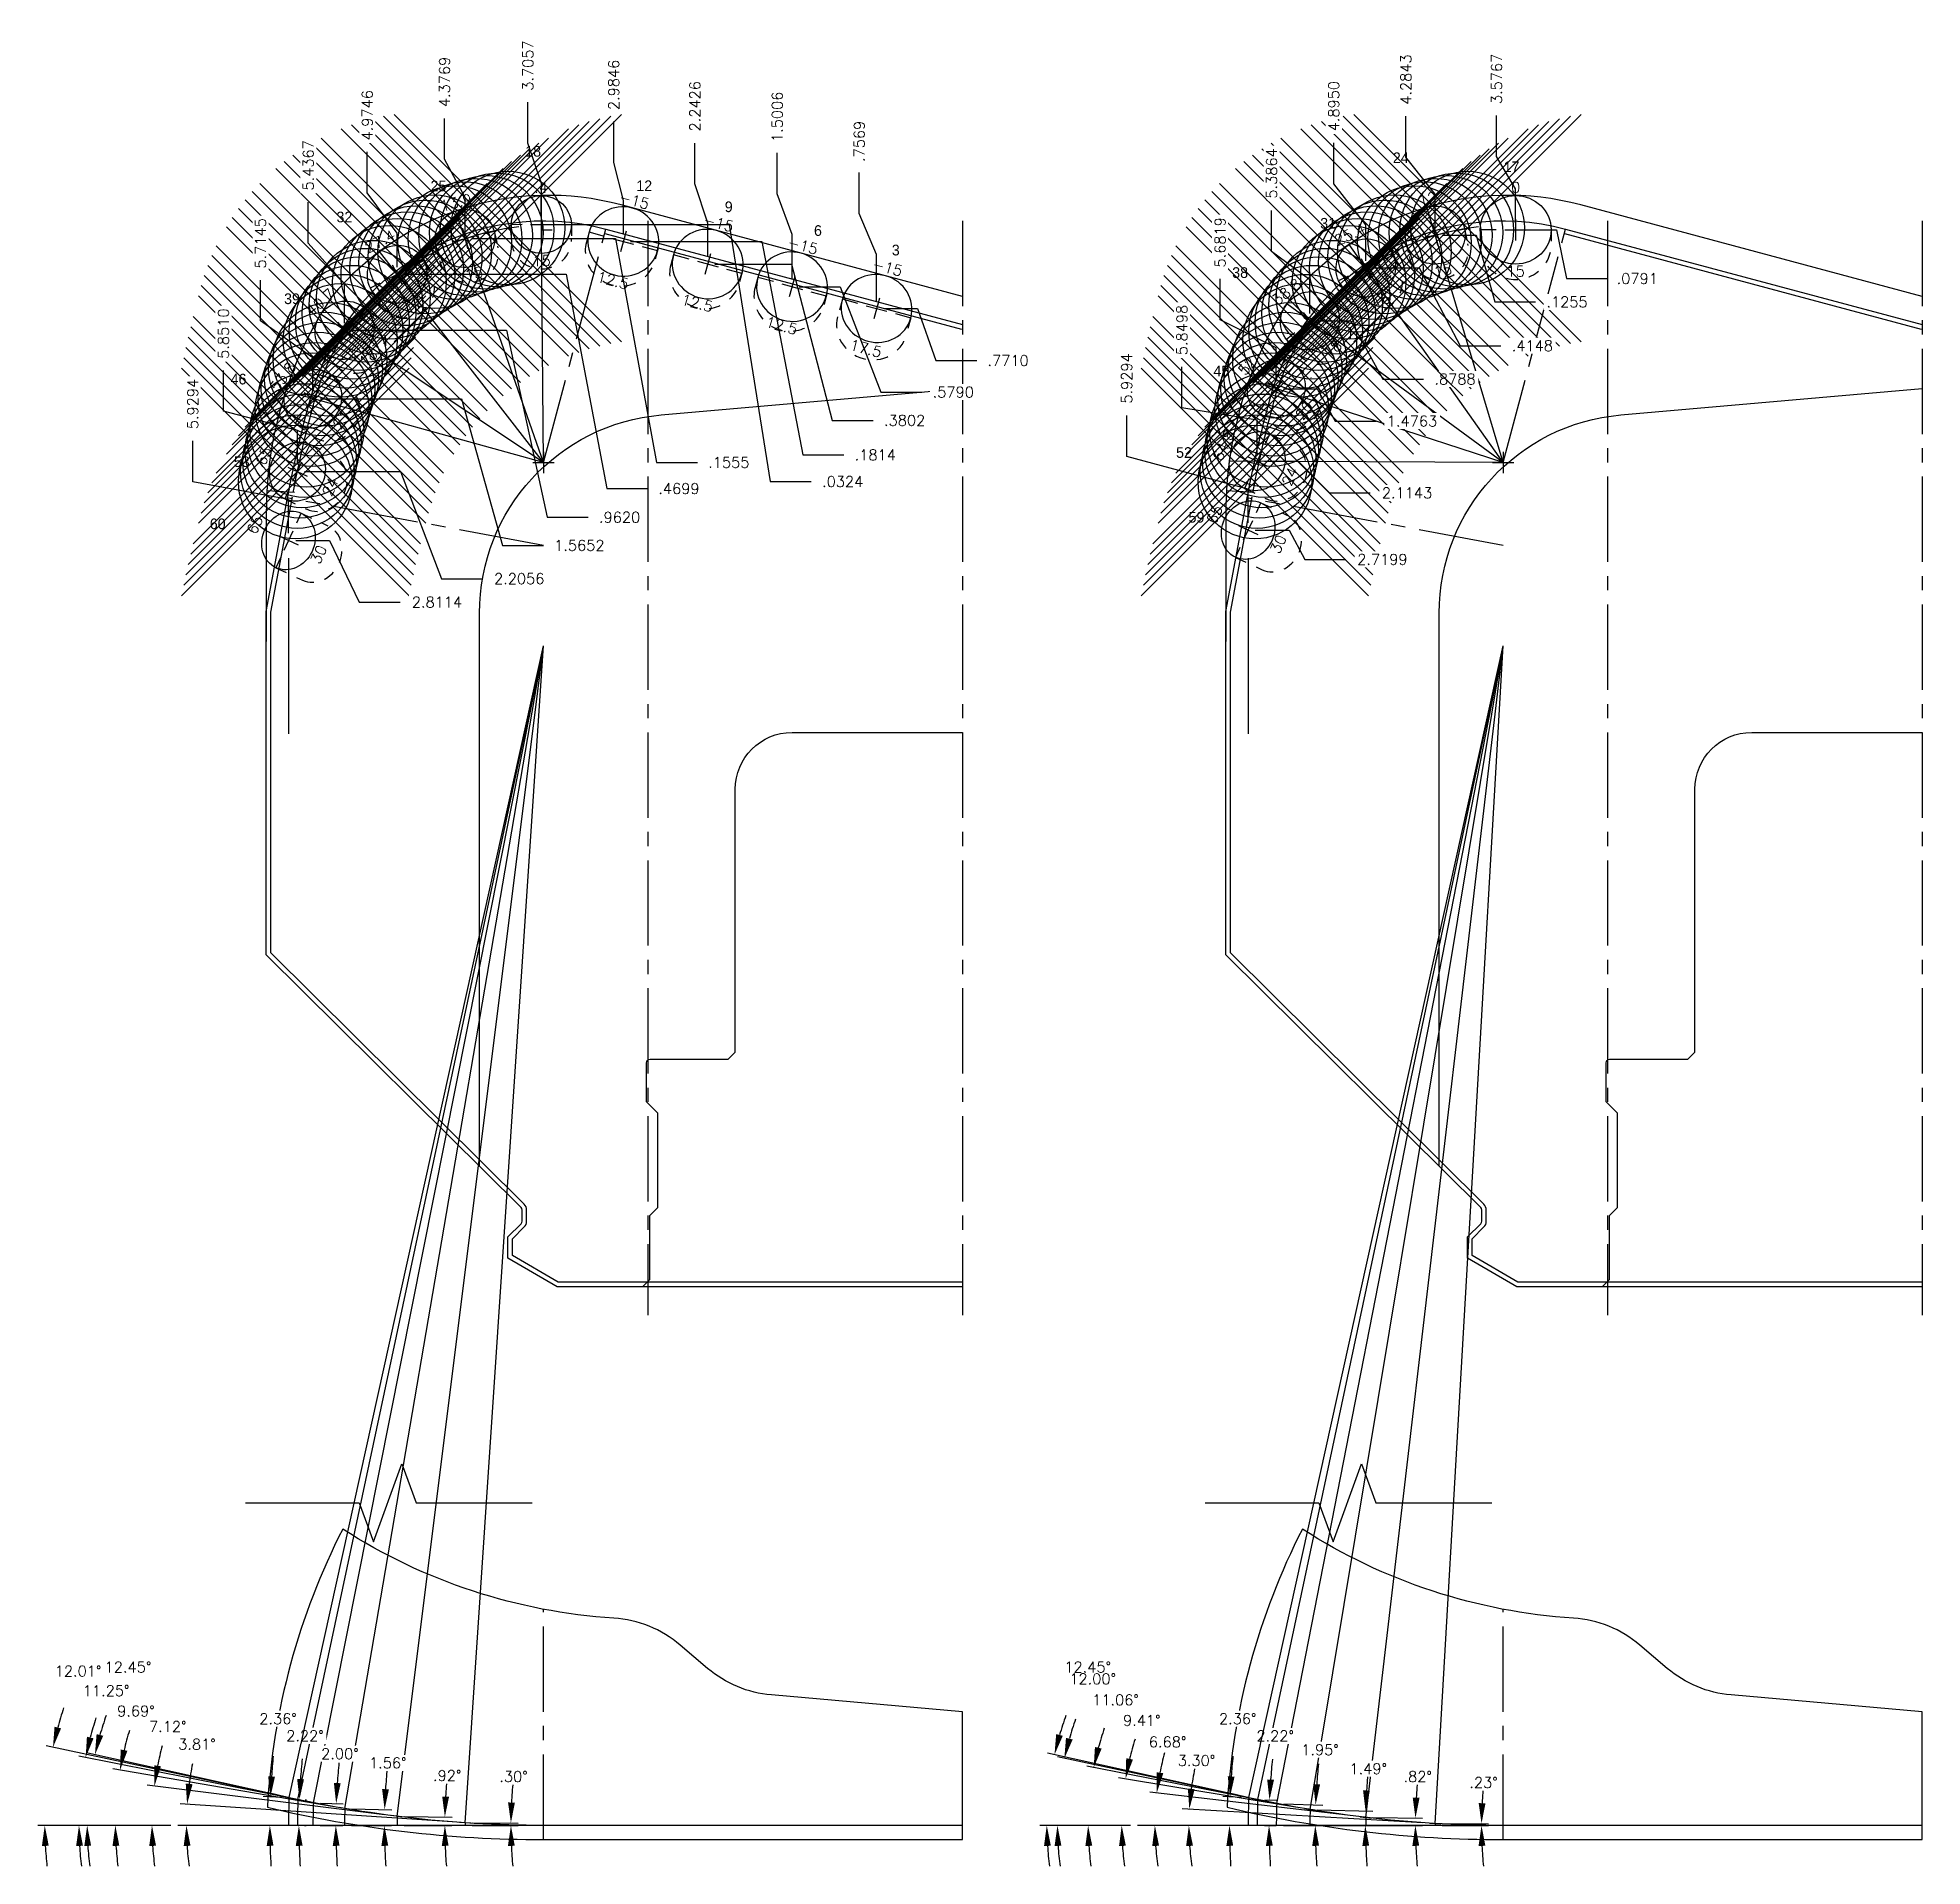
# Model space of a CAD drawing. Extents: x 34 to 150, y -20 to 22.
# Drawn here: x 107.62 to 124.19, y -14.98 to 1.1 of the extents above; entities that cross this region are included whole.
import ezdxf
from ezdxf.enums import TextEntityAlignment as Align

# ---------------------------------------------------------------- set-up
doc = ezdxf.new("R2010")
doc.units = 0
doc.header["$MEASUREMENT"] = 0
doc.header["$PDMODE"] = 35
doc.linetypes.add('CENTER2', pattern=[1.125, 0.75, -0.125, 0.125, -0.125])
doc.linetypes.add('HIDDEN2', pattern=[0.1875, 0.125, -0.0625])
doc.layers.get('0').update_dxf_attribs({"linetype": 'CONTINUOUS'})
doc.layers.get('Defpoints').update_dxf_attribs({"color": 10, "linetype": 'CONTINUOUS'})
for name, color, linetype in [('Blade3', 210, 'CONTINUOUS'), ('CDG-37977R1', 7, 'CONTINUOUS'), ('CLine', 5, 'CENTER2'), ('Dims', 4, 'CONTINUOUS'), ('TEXT', 3, 'CONTINUOUS')]:
    doc.layers.add(name, color=color, linetype=linetype)
doc.layers.add('Blade4', color=7, linetype='CONTINUOUS', true_color=0x00cccc)
doc.styles.add('RomanS', font='romans')
doc.dimstyles.get("Standard").update_dxf_attribs({"dimtxt": 0.094, "dimasz": 0.18, "dimexe": 0.0625, "dimexo": 0.0625, "dimgap": 0.09, "dimtad": 0, "dimtih": 1, "dimtoh": 1, "dimdec": 4, "dimzin": 4, "dimdsep": 46, "dimtxsty": 'RomanS', "dimcen": 0.09, "dimazin": 1, "dimtfac": 1, "dimtdec": 4, "dimtofl": 0, "dimtmove": 0, "dimatfit": 1, "dimfxl": 1, "dimtfill": 1, "dimtolj": 1, "dimtzin": 0, "dimarcsym": 0})

# ---------------------------------------------------------------- blocks, each defined once
blk = doc.blocks.new('CMark')
at = {"layer": 'CLine'}
for p, q in [((-0.094, 0), (0.094, 0)), ((0, 0.094), (0, -0.094))]:
    blk.add_line(p, q, dxfattribs=at)
blk = doc.blocks.new('1613@12.5')
for p, q in [((-0.17, 0), (-0.312, 0)), ((0.171, 0), (0.312, 0))]:
    blk.add_line(p, q)
at = {"color": 8, "linetype": 'HIDDEN2', "ltscale": 0.5}
blk.add_line((-0.312, 0), (-0.312, -0.09), dxfattribs=at)
at = {"color": 8, "linetype": 'HIDDEN2', "ltscale": 0.5, "flags": 128}
blk.add_lwpolyline([(0.312, 0.022), (0.312, -0.09)], dxfattribs=at)
blk.add_ellipse((0, 0), major_axis=(-0.312, 0), ratio=0.97632, start_param=3.141593, end_param=9.424778)
at = {"color": 8, "linetype": 'HIDDEN2', "ltscale": 0.5}
blk.add_ellipse((0, -0.09), major_axis=(-0.312, 0), ratio=0.97632, start_param=0, end_param=3.141593, dxfattribs=at)
blk.add_blockref('CMark', (0, 0))
at = {"style": 'RomanS'}
blk.add_text('12.5', height=0.094, dxfattribs=at).set_placement((0, -0.355), align=Align.MIDDLE_CENTER)
blk.add_attdef('ANG', text='', height=0.094, dxfattribs=at).set_placement((0, 0.298), align=Align.BOTTOM_CENTER)
blk = doc.blocks.new('1313@15')
for p, q in [((-0.17, 0), (-0.265, 0)), ((0.171, 0), (0.264, 0))]:
    blk.add_line(p, q)
at = {"color": 8, "linetype": 'HIDDEN2', "ltscale": 0.5}
blk.add_line((-0.265, 0), (-0.265, -0.135), dxfattribs=at)
at = {"color": 8, "linetype": 'HIDDEN2', "ltscale": 0.5, "flags": 128}
blk.add_lwpolyline([(0.264, 0), (0.264, -0.135)], dxfattribs=at)
blk.add_ellipse((0, 0), major_axis=(0.264, 0), ratio=0.965926)
at = {"color": 8, "linetype": 'HIDDEN2', "ltscale": 0.5}
blk.add_ellipse((0, -0.135), major_axis=(0.264, 0), ratio=0.965926, start_param=3.141593, end_param=6.283185, dxfattribs=at)
blk.add_blockref('CMark', (0, 0))
at = {"style": 'RomanS'}
blk.add_text('15', height=0.094, dxfattribs=at).set_placement((0, -0.318), align=Align.MIDDLE_CENTER)
blk.add_attdef('ANG', text='', height=0.094, dxfattribs=at).set_placement((0, 0.251), align=Align.BOTTOM_CENTER)
blk = doc.blocks.new('1313@17')
for p, q in [((-0.17, 0), (-0.265, 0)), ((0.171, 0), (0.264, 0))]:
    blk.add_line(p, q)
at = {"color": 8, "linetype": 'HIDDEN2', "ltscale": 0.5}
blk.add_line((-0.265, 0), (-0.265, -0.152), dxfattribs=at)
at = {"color": 8, "linetype": 'HIDDEN2', "ltscale": 0.5, "flags": 128}
blk.add_lwpolyline([(0.264, 0), (0.264, -0.152)], dxfattribs=at)
blk.add_ellipse((0, 0), major_axis=(0.264, 0), ratio=0.956305)
at = {"color": 8, "linetype": 'HIDDEN2', "ltscale": 0.5}
blk.add_ellipse((0, -0.152), major_axis=(0.264, 0), ratio=0.92388, start_param=3.141593, end_param=6.283185, dxfattribs=at)
blk.add_blockref('CMark', (0, 0))
at = {"style": 'RomanS'}
blk.add_text('17', height=0.094, dxfattribs=at).set_placement((0, -0.311), align=Align.MIDDLE_CENTER)
blk.add_attdef('ANG', text='', height=0.094, dxfattribs=at).set_placement((0, 0.251), align=Align.BOTTOM_CENTER)
blk = doc.blocks.new('1313@18')
for p, q in [((-0.17, 0), (-0.265, 0)), ((0.171, 0), (0.264, 0))]:
    blk.add_line(p, q)
at = {"color": 8, "linetype": 'HIDDEN2', "ltscale": 0.5}
blk.add_line((-0.265, 0), (-0.265, -0.161), dxfattribs=at)
at = {"color": 8, "linetype": 'HIDDEN2', "ltscale": 0.5, "flags": 128}
blk.add_lwpolyline([(0.264, 0), (0.264, -0.161)], dxfattribs=at)
blk.add_ellipse((0, 0), major_axis=(0.264, 0), ratio=0.951057)
at = {"color": 8, "linetype": 'HIDDEN2', "ltscale": 0.5}
blk.add_ellipse((0, -0.161), major_axis=(0.264, 0), ratio=0.951057, start_param=3.141593, end_param=6.283185, dxfattribs=at)
blk.add_blockref('CMark', (0, 0))
at = {"style": 'RomanS'}
blk.add_text('18', height=0.094, dxfattribs=at).set_placement((0, -0.318), align=Align.MIDDLE_CENTER)
blk.add_attdef('ANG', text='', height=0.094, dxfattribs=at).set_placement((0, 0.251), align=Align.BOTTOM_CENTER)
blk = doc.blocks.new('1313@21')
for p, q in [((-0.17, 0), (-0.265, 0)), ((0.171, 0), (0.264, 0))]:
    blk.add_line(p, q)
at = {"color": 8, "linetype": 'HIDDEN2', "ltscale": 0.5}
blk.add_line((-0.265, 0), (-0.265, -0.199), dxfattribs=at)
at = {"color": 8, "linetype": 'HIDDEN2', "ltscale": 0.5, "flags": 128}
blk.add_lwpolyline([(0.264, 0), (0.264, -0.199)], dxfattribs=at)
blk.add_ellipse((0, 0), major_axis=(0.264, 0), ratio=0.93358)
at = {"color": 8, "linetype": 'HIDDEN2', "ltscale": 0.5}
blk.add_ellipse((0, -0.199), major_axis=(0.264, 0), ratio=0.92388, start_param=3.141593, end_param=6.283185, dxfattribs=at)
blk.add_blockref('CMark', (0, 0))
at = {"style": 'RomanS'}
blk.add_text('21', height=0.094, dxfattribs=at).set_placement((0, -0.311), align=Align.MIDDLE_CENTER)
blk.add_attdef('ANG', text='', height=0.094, dxfattribs=at).set_placement((0, 0.251), align=Align.BOTTOM_CENTER)
blk = doc.blocks.new('1313@24')
for p, q in [((-0.17, 0), (-0.265, 0)), ((0.171, 0), (0.264, 0))]:
    blk.add_line(p, q)
at = {"color": 8, "linetype": 'HIDDEN2', "ltscale": 0.5}
blk.add_line((-0.265, 0), (-0.265, -0.212), dxfattribs=at)
at = {"color": 8, "linetype": 'HIDDEN2', "ltscale": 0.5, "flags": 128}
blk.add_lwpolyline([(0.264, 0), (0.264, -0.212)], dxfattribs=at)
blk.add_ellipse((0, 0), major_axis=(0.264, 0), ratio=0.913535)
at = {"color": 8, "linetype": 'HIDDEN2', "ltscale": 0.5}
blk.add_ellipse((0, -0.212), major_axis=(0.264, 0), ratio=0.913535, start_param=3.141593, end_param=6.283185, dxfattribs=at)
blk.add_blockref('CMark', (0, 0))
at = {"style": 'RomanS'}
blk.add_text('24', height=0.094, dxfattribs=at).set_placement((0, -0.318), align=Align.MIDDLE_CENTER)
blk.add_attdef('ANG', text='', height=0.094, dxfattribs=at).set_placement((0, 0.251), align=Align.BOTTOM_CENTER)
blk = doc.blocks.new('1313@16')
for p, q in [((-0.17, 0), (-0.265, 0)), ((0.171, 0), (0.264, 0))]:
    blk.add_line(p, q)
at = {"color": 8, "linetype": 'HIDDEN2', "ltscale": 0.5}
blk.add_line((-0.265, 0), (-0.265, -0.143), dxfattribs=at)
at = {"color": 8, "linetype": 'HIDDEN2', "ltscale": 0.5, "flags": 128}
blk.add_lwpolyline([(0.264, 0), (0.264, -0.143)], dxfattribs=at)
blk.add_ellipse((0, 0), major_axis=(0.264, 0), ratio=0.961262)
at = {"color": 8, "linetype": 'HIDDEN2', "ltscale": 0.5}
blk.add_ellipse((0, -0.143), major_axis=(0.264, 0), ratio=0.961262, start_param=3.141593, end_param=6.283185, dxfattribs=at)
blk.add_blockref('CMark', (0, 0))
at = {"style": 'RomanS'}
blk.add_text('16', height=0.094, dxfattribs=at).set_placement((0, -0.318), align=Align.MIDDLE_CENTER)
blk.add_attdef('ANG', text='', height=0.094, dxfattribs=at).set_placement((0, 0.251), align=Align.BOTTOM_CENTER)
blk = doc.blocks.new('1313@20')
for p, q in [((-0.17, 0), (-0.265, 0)), ((0.171, 0), (0.264, 0))]:
    blk.add_line(p, q)
at = {"color": 8, "linetype": 'HIDDEN2', "ltscale": 0.5}
blk.add_line((-0.265, 0), (-0.265, -0.178), dxfattribs=at)
at = {"color": 8, "linetype": 'HIDDEN2', "ltscale": 0.5, "flags": 128}
blk.add_lwpolyline([(0.264, 0), (0.264, -0.178)], dxfattribs=at)
blk.add_ellipse((0, 0), major_axis=(0.264, 0), ratio=0.939693)
at = {"color": 8, "linetype": 'HIDDEN2', "ltscale": 0.5}
blk.add_ellipse((0, -0.178), major_axis=(0.264, 0), ratio=0.939693, start_param=3.141593, end_param=6.283185, dxfattribs=at)
blk.add_blockref('CMark', (0, 0))
at = {"style": 'RomanS'}
blk.add_text('20', height=0.094, dxfattribs=at).set_placement((0, -0.311), align=Align.MIDDLE_CENTER)
blk.add_attdef('ANG', text='', height=0.094, dxfattribs=at).set_placement((0, 0.251), align=Align.BOTTOM_CENTER)
blk = doc.blocks.new('*D428')
at = {"layer": 'Defpoints', "color": 0, "transparency": 16777216}
for p in [(111.378, -14.598), (111.378, -14.621), (111.781, -14.614), (115.754, -14.621)]:
    blk.add_point(p, dxfattribs=at)
at = {"layer": 'Dims', "color": 0, "lineweight": -2, "transparency": 16777216}
for p, q in [((111.44, -14.598), (111.844, -14.6)), ((111.44, -14.621), (111.844, -14.621))]:
    blk.add_line(p, q, dxfattribs=at)
for start, end in [(174.5082, 177.1041), (182.5959, 185.1917)]:
    blk.add_arc((115.754, -14.621), 3.973, start, end, dxfattribs=at)
at = {"layer": 'Dims', "color": 0, "transparency": 16777216}
for points in [[(111.816, -14.421), (111.756, -14.419), (111.781, -14.6)], [(111.755, -14.802), (111.815, -14.8), (111.781, -14.621)]]:
    blk.add_solid(points, dxfattribs=at)
at = {"layer": 'Dims', "color": 0, "transparency": 16777216, "insert": (111.804, -14.191), "char_height": 0.094, "attachment_point": 5, "style": 'RomanS', "bg_fill": 3, "box_fill_scale": 1.25, "bg_fill_color": 256, "bg_fill_true_color": 13158600, "bg_fill_transparency": 0}
blk.add_mtext('\\A1;.30°', dxfattribs=at)
blk = doc.blocks.new('*D429')
at = {"layer": 'Defpoints', "color": 0, "transparency": 16777216}
for p in [(110.78, -14.541), (110.78, -14.621), (111.2, -14.596), (115.754, -14.621)]:
    blk.add_point(p, dxfattribs=at)
at = {"layer": 'Dims', "color": 0, "lineweight": -2, "transparency": 16777216}
for p, q in [((110.843, -14.542), (111.263, -14.549)), ((110.842, -14.621), (111.262, -14.621))]:
    blk.add_line(p, q, dxfattribs=at)
for start, end in [(174.5488, 176.8133), (182.2645, 184.5289)]:
    blk.add_arc((115.754, -14.621), 4.555, start, end, dxfattribs=at)
at = {"layer": 'Dims', "color": 0, "transparency": 16777216}
for points in [[(111.237, -14.369), (111.177, -14.367), (111.2, -14.548)], [(111.173, -14.801), (111.233, -14.8), (111.2, -14.621)]]:
    blk.add_solid(points, dxfattribs=at)
at = {"layer": 'Dims', "color": 0, "transparency": 16777216, "insert": (111.221, -14.182), "char_height": 0.094, "attachment_point": 5, "style": 'RomanS', "bg_fill": 3, "box_fill_scale": 1.25, "bg_fill_color": 256, "bg_fill_true_color": 13158600, "bg_fill_transparency": 0}
blk.add_mtext('\\A1;.92°', dxfattribs=at)
blk = doc.blocks.new('*D430')
at = {"layer": 'Defpoints', "color": 0, "transparency": 16777216}
for p in [(110.32, -14.473), (110.669, -14.575), (110.318, -14.621), (115.754, -14.621)]:
    blk.add_point(p, dxfattribs=at)
at = {"layer": 'Dims', "color": 0, "lineweight": -2, "transparency": 16777216}
for p, q in [((110.382, -14.474), (110.733, -14.484)), ((110.38, -14.621), (110.731, -14.621))]:
    blk.add_line(p, q, dxfattribs=at)
for start, end in [(174.3826, 176.4105), (182.0278, 184.0557)]:
    blk.add_arc((115.754, -14.621), 5.086, start, end, dxfattribs=at)
at = {"layer": 'Dims', "color": 0, "transparency": 16777216}
for points in [[(110.708, -14.304), (110.648, -14.301), (110.67, -14.482)], [(110.642, -14.801), (110.702, -14.8), (110.668, -14.621)]]:
    blk.add_solid(points, dxfattribs=at)
at = {"layer": 'Dims', "color": 0, "transparency": 16777216, "insert": (110.698, -14.071), "char_height": 0.094, "attachment_point": 5, "style": 'RomanS', "bg_fill": 3, "box_fill_scale": 1.25, "bg_fill_color": 256, "bg_fill_true_color": 13158600, "bg_fill_transparency": 0}
blk.add_mtext('\\A1;1.56°', dxfattribs=at)
blk = doc.blocks.new('*D431')
at = {"layer": 'Defpoints', "color": 0, "transparency": 16777216}
for p in [(110.043, -14.422), (110.241, -14.557), (110.04, -14.621), (115.754, -14.621)]:
    blk.add_point(p, dxfattribs=at)
at = {"layer": 'Dims', "color": 0, "lineweight": -2, "transparency": 16777216}
for p, q in [((110.106, -14.424), (110.307, -14.431)), ((110.102, -14.621), (110.304, -14.621))]:
    blk.add_line(p, q, dxfattribs=at)
for start, end in [(174.2606, 176.1312), (181.8707, 183.7413)]:
    blk.add_arc((115.754, -14.621), 5.513, start, end, dxfattribs=at)
at = {"layer": 'Dims', "color": 0, "transparency": 16777216}
for points in [[(110.284, -14.25), (110.224, -14.247), (110.244, -14.429)], [(110.214, -14.801), (110.274, -14.8), (110.241, -14.621)]]:
    blk.add_solid(points, dxfattribs=at)
at = {"layer": 'Dims', "color": 0, "transparency": 16777216, "insert": (110.277, -13.991), "char_height": 0.094, "attachment_point": 5, "style": 'RomanS', "bg_fill": 3, "box_fill_scale": 1.25, "bg_fill_color": 256, "bg_fill_true_color": 13158600, "bg_fill_transparency": 0}
blk.add_mtext('\\A1;2.00°', dxfattribs=at)
blk = doc.blocks.new('*D432')
at = {"layer": 'Defpoints', "color": 0, "transparency": 16777216}
for p in [(109.908, -14.394), (109.917, -14.545), (109.903, -14.621), (115.754, -14.621)]:
    blk.add_point(p, dxfattribs=at)
at = {"layer": 'Dims', "color": 0, "lineweight": -2, "transparency": 16777216}
for p, q in [((109.97, -14.396), (109.983, -14.397)), ((109.966, -14.621), (109.979, -14.621))]:
    blk.add_line(p, q, dxfattribs=at)
for start, end in [(174.2419, 176.0085), (181.7667, 183.5333)]:
    blk.add_arc((115.754, -14.621), 5.838, start, end, dxfattribs=at)
at = {"layer": 'Dims', "color": 0, "transparency": 16777216}
for points in [[(109.961, -14.216), (109.901, -14.213), (109.921, -14.394)], [(109.889, -14.801), (109.949, -14.8), (109.916, -14.621)]]:
    blk.add_solid(points, dxfattribs=at)
at = {"layer": 'Dims', "color": 0, "transparency": 16777216, "insert": (109.97, -13.833), "char_height": 0.094, "attachment_point": 5, "style": 'RomanS', "bg_fill": 3, "box_fill_scale": 1.25, "bg_fill_color": 256, "bg_fill_true_color": 13158600, "bg_fill_transparency": 0}
blk.add_mtext('\\A1;2.22°', dxfattribs=at)
blk = doc.blocks.new('*D433')
at = {"layer": 'Defpoints', "color": 0, "transparency": 16777216}
for p in [(108.928, -14.559), (108.852, -14.621), (111.328, -14.595), (111.427, -14.601), (112.067, -14.621)]:
    blk.add_point(p, dxfattribs=at)
at = {"layer": 'Dims', "color": 0, "lineweight": -2, "transparency": 16777216}
blk.add_line((111.265, -14.59), (108.871, -14.431), dxfattribs=at)
for start, end in [(168.8088, 172.4997), (183.6909, 187.3817)]:
    blk.add_arc((111.722, -14.621), 2.795, start, end, dxfattribs=at)
at = {"layer": 'Dims', "color": 0, "transparency": 16777216}
for points in [[(108.981, -14.259), (108.921, -14.253), (108.933, -14.435)], [(108.903, -14.802), (108.963, -14.8), (108.927, -14.621)]]:
    blk.add_solid(points, dxfattribs=at)
at = {"layer": 'Dims', "color": 0, "transparency": 16777216, "insert": (109.02, -13.907), "char_height": 0.094, "attachment_point": 5, "style": 'RomanS', "bg_fill": 3, "box_fill_scale": 1.25, "bg_fill_color": 256, "bg_fill_true_color": 13158600, "bg_fill_transparency": 0}
blk.add_mtext('\\A1;3.81°', dxfattribs=at)
blk = doc.blocks.new('*D434')
at = {"layer": 'Defpoints', "color": 0, "transparency": 16777216}
for p in [(108.626, -14.505), (110.731, -14.535), (110.83, -14.547), (108.852, -14.621), (112.067, -14.621)]:
    blk.add_point(p, dxfattribs=at)
at = {"layer": 'Dims', "color": 0, "lineweight": -2, "transparency": 16777216}
for p, q in [((110.669, -14.527), (108.583, -14.266)), ((108.79, -14.621), (108.561, -14.621))]:
    blk.add_line(p, q, dxfattribs=at)
for start, end in [(165.5019, 169.1894), (183.6876, 187.3751)]:
    blk.add_arc((111.421, -14.621), 2.797, start, end, dxfattribs=at)
at = {"layer": 'Dims', "color": 0, "transparency": 16777216}
for points in [[(108.703, -14.101), (108.644, -14.092), (108.646, -14.274)], [(108.6, -14.802), (108.66, -14.8), (108.624, -14.621)]]:
    blk.add_solid(points, dxfattribs=at)
at = {"layer": 'Dims', "color": 0, "transparency": 16777216, "insert": (108.763, -13.751), "char_height": 0.094, "attachment_point": 5, "style": 'RomanS', "bg_fill": 3, "box_fill_scale": 1.25, "bg_fill_color": 256, "bg_fill_true_color": 13158600, "bg_fill_transparency": 0}
blk.add_mtext('\\A1;7.12°', dxfattribs=at)
blk = doc.blocks.new('*D435')
at = {"layer": 'Defpoints', "color": 0, "transparency": 16777216}
for p in [(108.306, -14.458), (110.27, -14.464), (110.369, -14.481), (108.852, -14.621), (112.067, -14.621)]:
    blk.add_point(p, dxfattribs=at)
at = {"layer": 'Dims', "color": 0, "lineweight": -2, "transparency": 16777216}
for p, q in [((110.209, -14.454), (108.281, -14.124)), ((108.79, -14.621), (108.239, -14.621))]:
    blk.add_line(p, q, dxfattribs=at)
for start, end in [(163.1553, 166.7302), (183.575, 187.1499)]:
    blk.add_arc((111.187, -14.621), 2.885, start, end, dxfattribs=at)
at = {"layer": 'Dims', "color": 0, "transparency": 16777216}
for points in [[(108.408, -13.965), (108.349, -13.953), (108.343, -14.135)], [(108.277, -14.802), (108.337, -14.8), (108.302, -14.621)]]:
    blk.add_solid(points, dxfattribs=at)
at = {"layer": 'Dims', "color": 0, "transparency": 16777216, "insert": (108.483, -13.615), "char_height": 0.094, "attachment_point": 5, "style": 'RomanS', "bg_fill": 3, "box_fill_scale": 1.25, "bg_fill_color": 256, "bg_fill_true_color": 13158600, "bg_fill_transparency": 0}
blk.add_mtext('\\A1;9.69°', dxfattribs=at)
blk = doc.blocks.new('*D436')
at = {"layer": 'Defpoints', "color": 0, "transparency": 16777216}
for p in [(107.989, -14.421), (109.994, -14.412), (110.092, -14.431), (108.852, -14.621), (112.067, -14.621)]:
    blk.add_point(p, dxfattribs=at)
at = {"layer": 'Dims', "color": 0, "lineweight": -2, "transparency": 16777216}
for p, q in [((109.933, -14.4), (107.98, -14.011)), ((108.79, -14.621), (107.92, -14.621))]:
    blk.add_line(p, q, dxfattribs=at)
for start, end in [(162.0185, 165.3858), (183.3673, 186.7346)]:
    blk.add_arc((111.045, -14.621), 3.063, start, end, dxfattribs=at)
at = {"layer": 'Dims', "color": 0, "transparency": 16777216}
for points in [[(108.11, -13.855), (108.052, -13.841), (108.041, -14.023)], [(107.957, -14.802), (108.017, -14.8), (107.982, -14.621)]]:
    blk.add_solid(points, dxfattribs=at)
at = {"layer": 'Dims', "color": 0, "transparency": 16777216, "insert": (108.221, -13.436), "char_height": 0.094, "attachment_point": 5, "style": 'RomanS', "bg_fill": 3, "box_fill_scale": 1.25, "bg_fill_color": 256, "bg_fill_true_color": 13158600, "bg_fill_transparency": 0}
blk.add_mtext('\\A1;11.25°', dxfattribs=at)
blk = doc.blocks.new('*D437')
at = {"layer": 'Defpoints', "color": 0, "transparency": 16777216}
for p in [(107.689, -14.391), (109.859, -14.383), (109.957, -14.404), (108.852, -14.621), (112.067, -14.621)]:
    blk.add_point(p, dxfattribs=at)
at = {"layer": 'Dims', "color": 0, "lineweight": -2, "transparency": 16777216}
for p, q in [((109.798, -14.37), (107.692, -13.922)), ((108.79, -14.621), (107.619, -14.621))]:
    blk.add_line(p, q, dxfattribs=at)
for start, end in [(161.7264, 164.8576), (183.1312, 186.2625)]:
    blk.add_arc((110.975, -14.621), 3.294, start, end, dxfattribs=at)
at = {"layer": 'Dims', "color": 0, "transparency": 16777216}
for points in [[(107.825, -13.767), (107.767, -13.753), (107.753, -13.935)], [(107.656, -14.802), (107.716, -14.8), (107.681, -14.621)]]:
    blk.add_solid(points, dxfattribs=at)
at = {"layer": 'Dims', "color": 0, "transparency": 16777216, "insert": (107.974, -13.264), "char_height": 0.094, "attachment_point": 5, "style": 'RomanS', "bg_fill": 3, "box_fill_scale": 1.25, "bg_fill_color": 256, "bg_fill_true_color": 13158600, "bg_fill_transparency": 0}
blk.add_mtext('\\A1;12.01°', dxfattribs=at)
blk = doc.blocks.new('*D360')
at = {"layer": 'Defpoints', "color": 0, "transparency": 16777216}
for p in [(115.754, -0.507), (114.998, -1.279)]:
    blk.add_point(p, dxfattribs=at)
at = {"layer": 'Dims', "color": 0, "lineweight": -2, "transparency": 16777216}
for p, q in [((114.845, -0.443), (114.845, -0.083)), ((114.998, -0.803), (114.845, -0.443)), ((114.998, -1.216), (114.998, -0.803))]:
    blk.add_line(p, q, dxfattribs=at)
at = {"layer": 'Dims', "color": 0, "transparency": 16777216, "insert": (114.845, 0.191), "char_height": 0.094, "attachment_point": 5, "rotation": 90, "style": 'RomanS', "bg_fill": 3, "box_fill_scale": 1.25, "bg_fill_color": 256, "bg_fill_true_color": 13158600, "bg_fill_transparency": 0}
blk.add_mtext('\\A1;.7569', dxfattribs=at)
at = {"layer": 'Defpoints', "color": 0, "transparency": 16777216}
blk.add_point((114.845, -0.083), dxfattribs=at)
blk = doc.blocks.new('*D438')
at = {"layer": 'Defpoints', "color": 0, "transparency": 16777216}
for p in [(115.754, -0.507), (114.254, -1.087)]:
    blk.add_point(p, dxfattribs=at)
at = {"layer": 'Dims', "color": 0, "lineweight": -2, "transparency": 16777216}
for p, q in [((114.123, -0.269), (114.123, 0.091)), ((114.254, -0.629), (114.123, -0.269)), ((114.254, -1.024), (114.254, -0.629))]:
    blk.add_line(p, q, dxfattribs=at)
at = {"layer": 'Dims', "color": 0, "transparency": 16777216, "insert": (114.123, 0.407), "char_height": 0.094, "attachment_point": 5, "rotation": 90, "style": 'RomanS', "bg_fill": 3, "box_fill_scale": 1.25, "bg_fill_color": 256, "bg_fill_true_color": 13158600, "bg_fill_transparency": 0}
blk.add_mtext('\\A1;1.5006', dxfattribs=at)
at = {"layer": 'Defpoints', "color": 0, "transparency": 16777216}
blk.add_point((114.123, 0.091), dxfattribs=at)
blk = doc.blocks.new('*D439')
at = {"layer": 'Defpoints', "color": 0, "transparency": 16777216}
for p in [(115.754, -0.507), (113.512, -0.888)]:
    blk.add_point(p, dxfattribs=at)
at = {"layer": 'Dims', "color": 0, "lineweight": -2, "transparency": 16777216}
for p, q in [((113.4, -0.183), (113.4, 0.177)), ((113.512, -0.528), (113.4, -0.183)), ((113.512, -0.825), (113.512, -0.528))]:
    blk.add_line(p, q, dxfattribs=at)
at = {"layer": 'Dims', "color": 0, "transparency": 16777216, "insert": (113.4, 0.5), "char_height": 0.094, "attachment_point": 5, "rotation": 90, "style": 'RomanS', "bg_fill": 3, "box_fill_scale": 1.25, "bg_fill_color": 256, "bg_fill_true_color": 13158600, "bg_fill_transparency": 0}
blk.add_mtext('\\A1;2.2426', dxfattribs=at)
at = {"layer": 'Defpoints', "color": 0, "transparency": 16777216}
blk.add_point((113.4, 0.177), dxfattribs=at)
blk = doc.blocks.new('*D440')
at = {"layer": 'Defpoints', "color": 0, "transparency": 16777216}
for p in [(115.754, -0.507), (112.77, -0.689)]:
    blk.add_point(p, dxfattribs=at)
at = {"layer": 'Dims', "color": 0, "lineweight": -2, "transparency": 16777216}
for p, q in [((112.685, 0.005), (112.685, 0.365)), ((112.77, -0.329), (112.685, 0.005)), ((112.77, -0.626), (112.77, -0.329))]:
    blk.add_line(p, q, dxfattribs=at)
at = {"layer": 'Dims', "color": 0, "transparency": 16777216, "insert": (112.685, 0.688), "char_height": 0.094, "attachment_point": 5, "rotation": 90, "style": 'RomanS', "bg_fill": 3, "box_fill_scale": 1.25, "bg_fill_color": 256, "bg_fill_true_color": 13158600, "bg_fill_transparency": 0}
blk.add_mtext('\\A1;2.9846', dxfattribs=at)
at = {"layer": 'Defpoints', "color": 0, "transparency": 16777216}
blk.add_point((112.685, 0.365), dxfattribs=at)
blk = doc.blocks.new('*D441')
at = {"layer": 'Defpoints', "color": 0, "transparency": 16777216}
for p in [(111.378, -0.663), (115.754, -0.507)]:
    blk.add_point(p, dxfattribs=at)
at = {"layer": 'Dims', "color": 0, "lineweight": -2, "transparency": 16777216}
for p, q in [((111.197, 0.034), (111.197, 0.394)), ((111.378, -0.303), (111.197, 0.034)), ((111.378, -0.6), (111.378, -0.303))]:
    blk.add_line(p, q, dxfattribs=at)
at = {"layer": 'Dims', "color": 0, "transparency": 16777216, "insert": (111.197, 0.714), "char_height": 0.094, "attachment_point": 5, "rotation": 90, "style": 'RomanS', "bg_fill": 3, "box_fill_scale": 1.25, "bg_fill_color": 256, "bg_fill_true_color": 13158600, "bg_fill_transparency": 0}
blk.add_mtext('\\A1;4.3769', dxfattribs=at)
at = {"layer": 'Defpoints', "color": 0, "transparency": 16777216}
blk.add_point((111.197, 0.394), dxfattribs=at)
blk = doc.blocks.new('*D442')
at = {"layer": 'Defpoints', "color": 0, "transparency": 16777216}
for p in [(115.754, -0.507), (110.78, -0.977)]:
    blk.add_point(p, dxfattribs=at)
at = {"layer": 'Dims', "color": 0, "lineweight": -2, "transparency": 16777216}
for p, q in [((110.518, -0.262), (110.518, 0.098)), ((110.78, -0.617), (110.518, -0.262)), ((110.78, -0.915), (110.78, -0.617))]:
    blk.add_line(p, q, dxfattribs=at)
at = {"layer": 'Dims', "color": 0, "transparency": 16777216, "insert": (110.518, 0.421), "char_height": 0.094, "attachment_point": 5, "rotation": 90, "style": 'RomanS', "bg_fill": 3, "box_fill_scale": 1.25, "bg_fill_color": 256, "bg_fill_true_color": 13158600, "bg_fill_transparency": 0}
blk.add_mtext('\\A1;4.9746', dxfattribs=at)
at = {"layer": 'Defpoints', "color": 0, "transparency": 16777216}
blk.add_point((110.518, 0.098), dxfattribs=at)
blk = doc.blocks.new('*D443')
at = {"layer": 'Defpoints', "color": 0, "transparency": 16777216}
for p in [(115.754, -0.507), (110.318, -1.47)]:
    blk.add_point(p, dxfattribs=at)
at = {"layer": 'Dims', "color": 0, "lineweight": -2, "transparency": 16777216}
for p, q in [((109.998, -0.703), (109.998, -0.343)), ((110.318, -1.063), (109.998, -0.703)), ((110.318, -1.407), (110.318, -1.063))]:
    blk.add_line(p, q, dxfattribs=at)
at = {"layer": 'Dims', "color": 0, "transparency": 16777216, "insert": (109.998, -0.02), "char_height": 0.094, "attachment_point": 5, "rotation": 90, "style": 'RomanS', "bg_fill": 3, "box_fill_scale": 1.25, "bg_fill_color": 256, "bg_fill_true_color": 13158600, "bg_fill_transparency": 0}
blk.add_mtext('\\A1;5.4367', dxfattribs=at)
at = {"layer": 'Defpoints', "color": 0, "transparency": 16777216}
blk.add_point((109.998, -0.343), dxfattribs=at)
blk = doc.blocks.new('*D444')
at = {"layer": 'Defpoints', "color": 0, "transparency": 16777216}
for p in [(115.754, -0.507), (110.04, -2.073)]:
    blk.add_point(p, dxfattribs=at)
at = {"layer": 'Dims', "color": 0, "lineweight": -2, "transparency": 16777216}
for p, q in [((109.579, -1.388), (109.579, -1.028)), ((110.04, -1.713), (109.579, -1.388)), ((110.04, -2.01), (110.04, -1.713))]:
    blk.add_line(p, q, dxfattribs=at)
at = {"layer": 'Dims', "color": 0, "transparency": 16777216, "insert": (109.579, -0.706), "char_height": 0.094, "attachment_point": 5, "rotation": 90, "style": 'RomanS', "bg_fill": 3, "box_fill_scale": 1.25, "bg_fill_color": 256, "bg_fill_true_color": 13158600, "bg_fill_transparency": 0}
blk.add_mtext('\\A1;5.7145', dxfattribs=at)
at = {"layer": 'Defpoints', "color": 0, "transparency": 16777216}
blk.add_point((109.579, -1.028), dxfattribs=at)
blk = doc.blocks.new('*D445')
at = {"layer": 'Defpoints', "color": 0, "transparency": 16777216}
for p in [(115.754, -0.507), (109.903, -2.713)]:
    blk.add_point(p, dxfattribs=at)
at = {"layer": 'Dims', "color": 0, "lineweight": -2, "transparency": 16777216}
for p, q in [((109.253, -2.183), (109.253, -1.823)), ((109.903, -2.353), (109.253, -2.183)), ((109.903, -2.651), (109.903, -2.353))]:
    blk.add_line(p, q, dxfattribs=at)
at = {"layer": 'Dims', "color": 0, "transparency": 16777216, "insert": (109.253, -1.5), "char_height": 0.094, "attachment_point": 5, "rotation": 90, "style": 'RomanS', "bg_fill": 3, "box_fill_scale": 1.25, "bg_fill_color": 256, "bg_fill_true_color": 13158600, "bg_fill_transparency": 0}
blk.add_mtext('\\A1;5.8510', dxfattribs=at)
at = {"layer": 'Defpoints', "color": 0, "transparency": 16777216}
blk.add_point((109.253, -1.823), dxfattribs=at)
blk = doc.blocks.new('*D361')
at = {"layer": 'Defpoints', "color": 0, "transparency": 16777216}
for p in [(115.754, -0.507), (114.998, -1.279)]:
    blk.add_point(p, dxfattribs=at)
at = {"layer": 'Dims', "color": 0, "lineweight": -2, "transparency": 16777216}
for p, q in [((115.06, -1.279), (115.358, -1.279)), ((115.358, -1.279), (115.518, -1.736)), ((115.518, -1.736), (115.878, -1.736))]:
    blk.add_line(p, q, dxfattribs=at)
at = {"layer": 'Dims', "color": 0, "transparency": 16777216, "insert": (116.154, -1.736), "char_height": 0.094, "attachment_point": 5, "style": 'RomanS', "bg_fill": 3, "box_fill_scale": 1.25, "bg_fill_color": 256, "bg_fill_true_color": 13158600, "bg_fill_transparency": 0}
blk.add_mtext('\\A1;.7710', dxfattribs=at)
at = {"layer": 'Defpoints', "color": 0, "transparency": 16777216}
blk.add_point((115.878, -1.736), dxfattribs=at)
blk = doc.blocks.new('*D446')
at = {"layer": 'Defpoints', "color": 0, "transparency": 16777216}
for p in [(115.754, -0.507), (114.254, -1.087)]:
    blk.add_point(p, dxfattribs=at)
at = {"layer": 'Dims', "color": 0, "lineweight": -2, "transparency": 16777216}
for p, q in [((114.316, -1.087), (114.676, -1.087)), ((114.676, -1.087), (115.036, -2.014)), ((115.036, -2.014), (115.396, -2.014))]:
    blk.add_line(p, q, dxfattribs=at)
at = {"layer": 'Dims', "color": 0, "transparency": 16777216, "insert": (115.672, -2.014), "char_height": 0.094, "attachment_point": 5, "style": 'RomanS', "bg_fill": 3, "box_fill_scale": 1.25, "bg_fill_color": 256, "bg_fill_true_color": 13158600, "bg_fill_transparency": 0}
blk.add_mtext('\\A1;.5790', dxfattribs=at)
at = {"layer": 'Defpoints', "color": 0, "transparency": 16777216}
blk.add_point((115.396, -2.014), dxfattribs=at)
blk = doc.blocks.new('*D447')
at = {"layer": 'Defpoints', "color": 0, "transparency": 16777216}
for p in [(115.754, -0.507), (113.512, -0.888)]:
    blk.add_point(p, dxfattribs=at)
at = {"layer": 'Dims', "color": 0, "lineweight": -2, "transparency": 16777216}
for p, q in [((113.574, -0.888), (114.248, -0.888)), ((114.248, -0.888), (114.608, -2.263)), ((114.608, -2.263), (114.968, -2.263))]:
    blk.add_line(p, q, dxfattribs=at)
at = {"layer": 'Dims', "color": 0, "transparency": 16777216, "insert": (115.244, -2.263), "char_height": 0.094, "attachment_point": 5, "style": 'RomanS', "bg_fill": 3, "box_fill_scale": 1.25, "bg_fill_color": 256, "bg_fill_true_color": 13158600, "bg_fill_transparency": 0}
blk.add_mtext('\\A1;.3802', dxfattribs=at)
at = {"layer": 'Defpoints', "color": 0, "transparency": 16777216}
blk.add_point((114.968, -2.263), dxfattribs=at)
blk = doc.blocks.new('*D448')
at = {"layer": 'Defpoints', "color": 0, "transparency": 16777216}
for p in [(115.754, -0.507), (112.77, -0.689)]:
    blk.add_point(p, dxfattribs=at)
at = {"layer": 'Dims', "color": 0, "lineweight": -2, "transparency": 16777216}
for p, q in [((112.832, -0.689), (113.988, -0.689)), ((113.988, -0.689), (114.348, -2.567)), ((114.348, -2.567), (114.708, -2.567))]:
    blk.add_line(p, q, dxfattribs=at)
at = {"layer": 'Dims', "color": 0, "transparency": 16777216, "insert": (114.986, -2.567), "char_height": 0.094, "attachment_point": 5, "style": 'RomanS', "bg_fill": 3, "box_fill_scale": 1.25, "bg_fill_color": 256, "bg_fill_true_color": 13158600, "bg_fill_transparency": 0}
blk.add_mtext('\\A1;.1814', dxfattribs=at)
at = {"layer": 'Defpoints', "color": 0, "transparency": 16777216}
blk.add_point((114.708, -2.567), dxfattribs=at)
blk = doc.blocks.new('*D449')
at = {"layer": 'Defpoints', "color": 0, "transparency": 16777216}
for p in [(111.378, -0.663), (115.754, -0.507)]:
    blk.add_point(p, dxfattribs=at)
at = {"layer": 'Dims', "color": 0, "lineweight": -2, "transparency": 16777216}
for p, q in [((111.44, -0.663), (112.702, -0.663)), ((112.702, -0.663), (113.062, -2.632)), ((113.062, -2.632), (113.422, -2.632))]:
    blk.add_line(p, q, dxfattribs=at)
at = {"layer": 'Dims', "color": 0, "transparency": 16777216, "insert": (113.698, -2.632), "char_height": 0.094, "attachment_point": 5, "style": 'RomanS', "bg_fill": 3, "box_fill_scale": 1.25, "bg_fill_color": 256, "bg_fill_true_color": 13158600, "bg_fill_transparency": 0}
blk.add_mtext('\\A1;.1555', dxfattribs=at)
at = {"layer": 'Defpoints', "color": 0, "transparency": 16777216}
blk.add_point((113.422, -2.632), dxfattribs=at)
blk = doc.blocks.new('*D450')
at = {"layer": 'Defpoints', "color": 0, "transparency": 16777216}
for p in [(115.754, -0.507), (110.78, -0.977)]:
    blk.add_point(p, dxfattribs=at)
at = {"layer": 'Dims', "color": 0, "lineweight": -2, "transparency": 16777216}
for p, q in [((110.842, -0.977), (112.266, -0.977)), ((112.266, -0.977), (112.626, -2.863)), ((112.626, -2.863), (112.986, -2.863))]:
    blk.add_line(p, q, dxfattribs=at)
at = {"layer": 'Dims', "color": 0, "transparency": 16777216, "insert": (113.259, -2.863), "char_height": 0.094, "attachment_point": 5, "style": 'RomanS', "bg_fill": 3, "box_fill_scale": 1.25, "bg_fill_color": 256, "bg_fill_true_color": 13158600, "bg_fill_transparency": 0}
blk.add_mtext('\\A1;.4699', dxfattribs=at)
at = {"layer": 'Defpoints', "color": 0, "transparency": 16777216}
blk.add_point((112.986, -2.863), dxfattribs=at)
blk = doc.blocks.new('*D451')
at = {"layer": 'Defpoints', "color": 0, "transparency": 16777216}
for p in [(115.754, -0.507), (110.318, -1.47)]:
    blk.add_point(p, dxfattribs=at)
at = {"layer": 'Dims', "color": 0, "lineweight": -2, "transparency": 16777216}
for p, q in [((110.38, -1.47), (111.741, -1.47)), ((111.741, -1.47), (112.101, -3.115)), ((112.101, -3.115), (112.461, -3.115))]:
    blk.add_line(p, q, dxfattribs=at)
at = {"layer": 'Dims', "color": 0, "transparency": 16777216, "insert": (112.737, -3.115), "char_height": 0.094, "attachment_point": 5, "style": 'RomanS', "bg_fill": 3, "box_fill_scale": 1.25, "bg_fill_color": 256, "bg_fill_true_color": 13158600, "bg_fill_transparency": 0}
blk.add_mtext('\\A1;.9620', dxfattribs=at)
at = {"layer": 'Defpoints', "color": 0, "transparency": 16777216}
blk.add_point((112.461, -3.115), dxfattribs=at)
blk = doc.blocks.new('*D452')
at = {"layer": 'Defpoints', "color": 0, "transparency": 16777216}
for p in [(115.754, -0.507), (110.04, -2.073)]:
    blk.add_point(p, dxfattribs=at)
at = {"layer": 'Dims', "color": 0, "lineweight": -2, "transparency": 16777216}
for p, q in [((110.102, -2.073), (111.347, -2.073)), ((111.347, -2.073), (111.707, -3.362)), ((111.707, -3.362), (112.067, -3.362))]:
    blk.add_line(p, q, dxfattribs=at)
at = {"layer": 'Dims', "color": 0, "transparency": 16777216, "insert": (112.383, -3.362), "char_height": 0.094, "attachment_point": 5, "style": 'RomanS', "bg_fill": 3, "box_fill_scale": 1.25, "bg_fill_color": 256, "bg_fill_true_color": 13158600, "bg_fill_transparency": 0}
blk.add_mtext('\\A1;1.5652', dxfattribs=at)
at = {"layer": 'Defpoints', "color": 0, "transparency": 16777216}
blk.add_point((112.067, -3.362), dxfattribs=at)
blk = doc.blocks.new('*D453')
at = {"layer": 'Defpoints', "color": 0, "transparency": 16777216}
for p in [(115.754, -0.507), (109.903, -2.713)]:
    blk.add_point(p, dxfattribs=at)
at = {"layer": 'Dims', "color": 0, "lineweight": -2, "transparency": 16777216}
for p, q in [((109.966, -2.713), (110.811, -2.713)), ((110.811, -2.713), (111.171, -3.655)), ((111.171, -3.655), (111.531, -3.655))]:
    blk.add_line(p, q, dxfattribs=at)
at = {"layer": 'Dims', "color": 0, "transparency": 16777216, "insert": (111.854, -3.655), "char_height": 0.094, "attachment_point": 5, "style": 'RomanS', "bg_fill": 3, "box_fill_scale": 1.25, "bg_fill_color": 256, "bg_fill_true_color": 13158600, "bg_fill_transparency": 0}
blk.add_mtext('\\A1;2.2056', dxfattribs=at)
at = {"layer": 'Defpoints', "color": 0, "transparency": 16777216}
blk.add_point((111.531, -3.655), dxfattribs=at)
blk = doc.blocks.new('*D454')
at = {"layer": 'Defpoints', "color": 0, "transparency": 16777216}
for p in [(117.744, -14.574), (117.293, -14.621), (119.861, -14.601), (119.961, -14.607), (120.507, -14.621)]:
    blk.add_point(p, dxfattribs=at)
at = {"layer": 'Dims', "color": 0, "lineweight": -2, "transparency": 16777216}
blk.add_line((119.798, -14.597), (117.686, -14.475), dxfattribs=at)
for start, end in [(168.3327, 172.5176), (184.1849, 188.3697)]:
    blk.add_arc((120.209, -14.621), 2.465, start, end, dxfattribs=at)
at = {"layer": 'Dims', "color": 0, "transparency": 16777216}
for points in [[(117.795, -14.303), (117.735, -14.297), (117.748, -14.479)], [(117.72, -14.802), (117.78, -14.8), (117.744, -14.621)]]:
    blk.add_solid(points, dxfattribs=at)
at = {"layer": 'Dims', "color": 0, "transparency": 16777216, "insert": (117.811, -14.051), "char_height": 0.094, "attachment_point": 5, "style": 'RomanS', "bg_fill": 3, "box_fill_scale": 1.25, "bg_fill_color": 256, "bg_fill_true_color": 13158600, "bg_fill_transparency": 0}
blk.add_mtext('\\A1;3.30°', dxfattribs=at)
blk = doc.blocks.new('*D455')
at = {"layer": 'Defpoints', "color": 0, "transparency": 16777216}
for p in [(117.447, -14.525), (119.251, -14.545), (119.35, -14.556), (117.293, -14.621), (120.507, -14.621)]:
    blk.add_point(p, dxfattribs=at)
at = {"layer": 'Dims', "color": 0, "lineweight": -2, "transparency": 16777216}
blk.add_line((119.189, -14.537), (117.4, -14.328), dxfattribs=at)
for start, end in [(164.9212, 169.1202), (184.199, 188.3981)]:
    blk.add_arc((119.902, -14.621), 2.457, start, end, dxfattribs=at)
at = {"layer": 'Dims', "color": 0, "transparency": 16777216}
for points in [[(117.519, -14.162), (117.46, -14.153), (117.462, -14.335)], [(117.422, -14.802), (117.482, -14.8), (117.445, -14.621)]]:
    blk.add_solid(points, dxfattribs=at)
at = {"layer": 'Dims', "color": 0, "transparency": 16777216, "insert": (117.557, -13.887), "char_height": 0.094, "attachment_point": 5, "style": 'RomanS', "bg_fill": 3, "box_fill_scale": 1.25, "bg_fill_color": 256, "bg_fill_true_color": 13158600, "bg_fill_transparency": 0}
blk.add_mtext('\\A1;6.68°', dxfattribs=at)
blk = doc.blocks.new('*D456')
at = {"layer": 'Defpoints', "color": 0, "transparency": 16777216}
for p in [(117.157, -14.484), (118.761, -14.473), (118.86, -14.489), (117.293, -14.621), (120.507, -14.621)]:
    blk.add_point(p, dxfattribs=at)
at = {"layer": 'Dims', "color": 0, "lineweight": -2, "transparency": 16777216}
for p, q in [((118.699, -14.463), (117.125, -14.202)), ((117.231, -14.621), (117.091, -14.621))]:
    blk.add_line(p, q, dxfattribs=at)
for start, end in [(162.3337, 166.4598), (184.1261, 188.2521)]:
    blk.add_arc((119.653, -14.621), 2.5, start, end, dxfattribs=at)
at = {"layer": 'Dims', "color": 0, "transparency": 16777216}
for points in [[(117.252, -14.042), (117.193, -14.03), (117.187, -14.212)], [(117.13, -14.802), (117.19, -14.8), (117.153, -14.621)]]:
    blk.add_solid(points, dxfattribs=at)
at = {"layer": 'Dims', "color": 0, "transparency": 16777216, "insert": (117.33, -13.698), "char_height": 0.094, "attachment_point": 5, "style": 'RomanS', "bg_fill": 3, "box_fill_scale": 1.25, "bg_fill_color": 256, "bg_fill_true_color": 13158600, "bg_fill_transparency": 0}
blk.add_mtext('\\A1;9.41°', dxfattribs=at)
blk = doc.blocks.new('*D457')
at = {"layer": 'Defpoints', "color": 0, "transparency": 16777216}
for p in [(118.467, -14.418), (116.863, -14.451), (118.565, -14.438), (117.293, -14.621), (120.507, -14.621)]:
    blk.add_point(p, dxfattribs=at)
at = {"layer": 'Dims', "color": 0, "lineweight": -2, "transparency": 16777216}
for p, q in [((118.406, -14.406), (116.846, -14.101)), ((117.231, -14.621), (116.795, -14.621))]:
    blk.add_line(p, q, dxfattribs=at)
for start, end in [(161.1352, 165.0354), (183.9002, 187.8004)]:
    blk.add_arc((119.503, -14.621), 2.645, start, end, dxfattribs=at)
at = {"layer": 'Dims', "color": 0, "transparency": 16777216}
for points in [[(116.977, -13.945), (116.918, -13.931), (116.907, -14.113)], [(116.834, -14.802), (116.894, -14.8), (116.858, -14.621)]]:
    blk.add_solid(points, dxfattribs=at)
at = {"layer": 'Dims', "color": 0, "transparency": 16777216, "insert": (117.099, -13.517), "char_height": 0.094, "attachment_point": 5, "style": 'RomanS', "bg_fill": 3, "box_fill_scale": 1.25, "bg_fill_color": 256, "bg_fill_true_color": 13158600, "bg_fill_transparency": 0}
blk.add_mtext('\\A1;11.06°', dxfattribs=at)
blk = doc.blocks.new('*D458')
at = {"layer": 'Defpoints', "color": 0, "transparency": 16777216}
for p in [(118.301, -14.384), (118.399, -14.404), (116.594, -14.423), (117.293, -14.621), (120.507, -14.621)]:
    blk.add_point(p, dxfattribs=at)
at = {"layer": 'Dims', "color": 0, "lineweight": -2, "transparency": 16777216}
for p, q in [((118.24, -14.371), (116.588, -14.019)), ((117.231, -14.621), (116.525, -14.621))]:
    blk.add_line(p, q, dxfattribs=at)
for start, end in [(160.7034, 164.3495), (183.646, 187.2921)]:
    blk.add_arc((119.417, -14.621), 2.829, start, end, dxfattribs=at)
at = {"layer": 'Dims', "color": 0, "transparency": 16777216}
for points in [[(116.722, -13.865), (116.663, -13.851), (116.649, -14.032)], [(116.563, -14.802), (116.623, -14.8), (116.588, -14.621)]]:
    blk.add_solid(points, dxfattribs=at)
at = {"layer": 'Dims', "color": 0, "transparency": 16777216, "insert": (116.898, -13.332), "char_height": 0.094, "attachment_point": 5, "style": 'RomanS', "bg_fill": 3, "box_fill_scale": 1.25, "bg_fill_color": 256, "bg_fill_true_color": 13158600, "bg_fill_transparency": 0}
blk.add_mtext('\\A1;12.00°', dxfattribs=at)
blk = doc.blocks.new('*D459')
at = {"layer": 'Defpoints', "color": 0, "transparency": 16777216}
for p in [(119.911, -14.604), (119.911, -14.621), (120.318, -14.616), (124.195, -14.621)]:
    blk.add_point(p, dxfattribs=at)
at = {"layer": 'Dims', "color": 0, "lineweight": -2, "transparency": 16777216}
for p, q in [((119.973, -14.604), (120.38, -14.606)), ((119.973, -14.621), (120.38, -14.621))]:
    blk.add_line(p, q, dxfattribs=at)
for start, end in [(174.4497, 177.11), (182.6603, 185.3206)]:
    blk.add_arc((124.195, -14.621), 3.877, start, end, dxfattribs=at)
at = {"layer": 'Dims', "color": 0, "transparency": 16777216}
for points in [[(120.353, -14.426), (120.293, -14.425), (120.318, -14.605)], [(120.292, -14.802), (120.352, -14.8), (120.318, -14.621)]]:
    blk.add_solid(points, dxfattribs=at)
at = {"layer": 'Dims', "color": 0, "transparency": 16777216, "insert": (120.336, -14.244), "char_height": 0.094, "attachment_point": 5, "style": 'RomanS', "bg_fill": 3, "box_fill_scale": 1.25, "bg_fill_color": 256, "bg_fill_true_color": 13158600, "bg_fill_transparency": 0}
blk.add_mtext('\\A1;.23°', dxfattribs=at)
blk = doc.blocks.new('*D460')
at = {"layer": 'Defpoints', "color": 0, "transparency": 16777216}
for p in [(119.3, -14.55), (119.3, -14.621), (119.737, -14.599), (124.195, -14.621)]:
    blk.add_point(p, dxfattribs=at)
at = {"layer": 'Dims', "color": 0, "lineweight": -2, "transparency": 16777216}
for p, q in [((119.363, -14.551), (119.799, -14.558)), ((119.362, -14.621), (119.799, -14.621))]:
    blk.add_line(p, q, dxfattribs=at)
for start, end in [(174.5487, 176.8621), (182.3133, 184.6266)]:
    blk.add_arc((124.195, -14.621), 4.458, start, end, dxfattribs=at)
at = {"layer": 'Dims', "color": 0, "transparency": 16777216}
for points in [[(119.773, -14.378), (119.713, -14.376), (119.737, -14.557)], [(119.71, -14.801), (119.77, -14.8), (119.736, -14.621)]]:
    blk.add_solid(points, dxfattribs=at)
at = {"layer": 'Dims', "color": 0, "transparency": 16777216, "insert": (119.757, -14.192), "char_height": 0.094, "attachment_point": 5, "style": 'RomanS', "bg_fill": 3, "box_fill_scale": 1.25, "bg_fill_color": 256, "bg_fill_true_color": 13158600, "bg_fill_transparency": 0}
blk.add_mtext('\\A1;.82°', dxfattribs=at)
blk = doc.blocks.new('*D461')
at = {"layer": 'Defpoints', "color": 0, "transparency": 16777216}
for p in [(118.81, -14.481), (119.297, -14.579), (118.809, -14.621), (124.195, -14.621)]:
    blk.add_point(p, dxfattribs=at)
at = {"layer": 'Dims', "color": 0, "lineweight": -2, "transparency": 16777216}
for p, q in [((118.873, -14.483), (119.361, -14.495)), ((118.871, -14.621), (119.359, -14.621))]:
    blk.add_line(p, q, dxfattribs=at)
for start, end in [(174.3024, 176.408), (182.1055, 184.211)]:
    blk.add_arc((124.195, -14.621), 4.898, start, end, dxfattribs=at)
at = {"layer": 'Dims', "color": 0, "transparency": 16777216}
for points in [[(119.336, -14.315), (119.276, -14.313), (119.298, -14.494)], [(119.27, -14.801), (119.33, -14.8), (119.296, -14.621)]]:
    blk.add_solid(points, dxfattribs=at)
at = {"layer": 'Dims', "color": 0, "transparency": 16777216, "insert": (119.322, -14.123), "char_height": 0.094, "attachment_point": 5, "style": 'RomanS', "bg_fill": 3, "box_fill_scale": 1.25, "bg_fill_color": 256, "bg_fill_true_color": 13158600, "bg_fill_transparency": 0}
blk.add_mtext('\\A1;1.49°', dxfattribs=at)
blk = doc.blocks.new('*D462')
at = {"layer": 'Defpoints', "color": 0, "transparency": 16777216}
for p in [(118.516, -14.428), (118.856, -14.56), (118.513, -14.621), (124.195, -14.621)]:
    blk.add_point(p, dxfattribs=at)
at = {"layer": 'Dims', "color": 0, "lineweight": -2, "transparency": 16777216}
for p, q in [((118.579, -14.43), (118.922, -14.442)), ((118.576, -14.621), (118.918, -14.621))]:
    blk.add_line(p, q, dxfattribs=at)
for start, end in [(174.1914, 176.1232), (181.9318, 183.8635)]:
    blk.add_arc((124.195, -14.621), 5.339, start, end, dxfattribs=at)
at = {"layer": 'Dims', "color": 0, "transparency": 16777216}
for points in [[(118.898, -14.261), (118.838, -14.258), (118.859, -14.44)], [(118.829, -14.801), (118.889, -14.8), (118.856, -14.621)]]:
    blk.add_solid(points, dxfattribs=at)
at = {"layer": 'Dims', "color": 0, "transparency": 16777216, "insert": (118.898, -13.956), "char_height": 0.094, "attachment_point": 5, "style": 'RomanS', "bg_fill": 3, "box_fill_scale": 1.25, "bg_fill_color": 256, "bg_fill_true_color": 13158600, "bg_fill_transparency": 0}
blk.add_mtext('\\A1;1.95°', dxfattribs=at)
blk = doc.blocks.new('*D463')
at = {"layer": 'Defpoints', "color": 0, "transparency": 16777216}
for p in [(118.35, -14.394), (118.45, -14.547), (118.345, -14.621), (124.195, -14.621)]:
    blk.add_point(p, dxfattribs=at)
at = {"layer": 'Dims', "color": 0, "lineweight": -2, "transparency": 16777216}
for p, q in [((118.412, -14.396), (118.516, -14.4)), ((118.408, -14.621), (118.512, -14.621))]:
    blk.add_line(p, q, dxfattribs=at)
for start, end in [(174.1873, 175.9822), (181.795, 183.5899)]:
    blk.add_arc((124.195, -14.621), 5.746, start, end, dxfattribs=at)
at = {"layer": 'Dims', "color": 0, "transparency": 16777216}
for points in [[(118.493, -14.22), (118.433, -14.217), (118.453, -14.398)], [(118.422, -14.801), (118.482, -14.8), (118.449, -14.621)]]:
    blk.add_solid(points, dxfattribs=at)
at = {"layer": 'Dims', "color": 0, "transparency": 16777216, "insert": (118.503, -13.834), "char_height": 0.094, "attachment_point": 5, "style": 'RomanS', "bg_fill": 3, "box_fill_scale": 1.25, "bg_fill_color": 256, "bg_fill_true_color": 13158600, "bg_fill_transparency": 0}
blk.add_mtext('\\A1;2.22°', dxfattribs=at)
blk = doc.blocks.new('*D464')
at = {"layer": 'Defpoints', "color": 0, "transparency": 16777216}
for p in [(119.911, -0.633), (124.195, -0.507)]:
    blk.add_point(p, dxfattribs=at)
at = {"layer": 'Dims', "color": 0, "lineweight": -2, "transparency": 16777216}
for p, q in [((119.653, 0.052), (119.653, 0.412)), ((119.911, -0.273), (119.653, 0.052)), ((119.911, -0.57), (119.911, -0.273))]:
    blk.add_line(p, q, dxfattribs=at)
at = {"layer": 'Dims', "color": 0, "transparency": 16777216, "insert": (119.653, 0.735), "char_height": 0.094, "attachment_point": 5, "rotation": 90, "style": 'RomanS', "bg_fill": 3, "box_fill_scale": 1.25, "bg_fill_color": 256, "bg_fill_true_color": 13158600, "bg_fill_transparency": 0}
blk.add_mtext('\\A1;4.2843', dxfattribs=at)
at = {"layer": 'Defpoints', "color": 0, "transparency": 16777216}
blk.add_point((119.653, 0.412), dxfattribs=at)
blk = doc.blocks.new('*D465')
at = {"layer": 'Defpoints', "color": 0, "transparency": 16777216}
for p in [(124.195, -0.507), (119.3, -0.922)]:
    blk.add_point(p, dxfattribs=at)
at = {"layer": 'Dims', "color": 0, "lineweight": -2, "transparency": 16777216}
for p, q in [((119.019, -0.182), (119.019, 0.178)), ((119.3, -0.542), (119.019, -0.182)), ((119.3, -0.86), (119.3, -0.542))]:
    blk.add_line(p, q, dxfattribs=at)
at = {"layer": 'Dims', "color": 0, "transparency": 16777216, "insert": (119.019, 0.501), "char_height": 0.094, "attachment_point": 5, "rotation": 90, "style": 'RomanS', "bg_fill": 3, "box_fill_scale": 1.25, "bg_fill_color": 256, "bg_fill_true_color": 13158600, "bg_fill_transparency": 0}
blk.add_mtext('\\A1;4.8950', dxfattribs=at)
at = {"layer": 'Defpoints', "color": 0, "transparency": 16777216}
blk.add_point((119.019, 0.178), dxfattribs=at)
blk = doc.blocks.new('*D466')
at = {"layer": 'Defpoints', "color": 0, "transparency": 16777216}
for p in [(124.195, -0.507), (118.809, -1.386)]:
    blk.add_point(p, dxfattribs=at)
at = {"layer": 'Dims', "color": 0, "lineweight": -2, "transparency": 16777216}
for p, q in [((118.472, -0.776), (118.472, -0.416)), ((118.809, -1.026), (118.472, -0.776)), ((118.809, -1.324), (118.809, -1.026))]:
    blk.add_line(p, q, dxfattribs=at)
at = {"layer": 'Dims', "color": 0, "transparency": 16777216, "insert": (118.472, -0.091), "char_height": 0.094, "attachment_point": 5, "rotation": 90, "style": 'RomanS', "bg_fill": 3, "box_fill_scale": 1.25, "bg_fill_color": 256, "bg_fill_true_color": 13158600, "bg_fill_transparency": 0}
blk.add_mtext('\\A1;5.3864', dxfattribs=at)
at = {"layer": 'Defpoints', "color": 0, "transparency": 16777216}
blk.add_point((118.472, -0.416), dxfattribs=at)
blk = doc.blocks.new('*D467')
at = {"layer": 'Defpoints', "color": 0, "transparency": 16777216}
for p in [(124.195, -0.507), (118.513, -1.984)]:
    blk.add_point(p, dxfattribs=at)
at = {"layer": 'Dims', "color": 0, "lineweight": -2, "transparency": 16777216}
for p, q in [((118.019, -1.377), (118.019, -1.017)), ((118.513, -1.624), (118.019, -1.377)), ((118.513, -1.921), (118.513, -1.624))]:
    blk.add_line(p, q, dxfattribs=at)
at = {"layer": 'Dims', "color": 0, "transparency": 16777216, "insert": (118.019, -0.697), "char_height": 0.094, "attachment_point": 5, "rotation": 90, "style": 'RomanS', "bg_fill": 3, "box_fill_scale": 1.25, "bg_fill_color": 256, "bg_fill_true_color": 13158600, "bg_fill_transparency": 0}
blk.add_mtext('\\A1;5.6819', dxfattribs=at)
at = {"layer": 'Defpoints', "color": 0, "transparency": 16777216}
blk.add_point((118.019, -1.017), dxfattribs=at)
blk = doc.blocks.new('*D468')
at = {"layer": 'Defpoints', "color": 0, "transparency": 16777216}
for p in [(124.195, -0.507), (118.345, -2.622)]:
    blk.add_point(p, dxfattribs=at)
at = {"layer": 'Dims', "color": 0, "lineweight": -2, "transparency": 16777216}
for p, q in [((117.683, -2.151), (117.683, -1.791)), ((118.345, -2.262), (117.683, -2.151)), ((118.345, -2.559), (118.345, -2.262))]:
    blk.add_line(p, q, dxfattribs=at)
at = {"layer": 'Dims', "color": 0, "transparency": 16777216, "insert": (117.683, -1.468), "char_height": 0.094, "attachment_point": 5, "rotation": 90, "style": 'RomanS', "bg_fill": 3, "box_fill_scale": 1.25, "bg_fill_color": 256, "bg_fill_true_color": 13158600, "bg_fill_transparency": 0}
blk.add_mtext('\\A1;5.8498', dxfattribs=at)
at = {"layer": 'Defpoints', "color": 0, "transparency": 16777216}
blk.add_point((117.683, -1.791), dxfattribs=at)
blk = doc.blocks.new('*D469')
at = {"layer": 'Defpoints', "color": 0, "transparency": 16777216}
for p in [(119.911, -0.633), (124.195, -0.507)]:
    blk.add_point(p, dxfattribs=at)
at = {"layer": 'Dims', "color": 0, "lineweight": -2, "transparency": 16777216}
for p, q in [((119.973, -0.633), (120.271, -0.633)), ((120.271, -0.633), (120.434, -1.221)), ((120.434, -1.221), (120.794, -1.221))]:
    blk.add_line(p, q, dxfattribs=at)
at = {"layer": 'Dims', "color": 0, "transparency": 16777216, "insert": (121.07, -1.221), "char_height": 0.094, "attachment_point": 5, "style": 'RomanS', "bg_fill": 3, "box_fill_scale": 1.25, "bg_fill_color": 256, "bg_fill_true_color": 13158600, "bg_fill_transparency": 0}
blk.add_mtext('\\A1;.1255', dxfattribs=at)
at = {"layer": 'Defpoints', "color": 0, "transparency": 16777216}
blk.add_point((120.794, -1.221), dxfattribs=at)
blk = doc.blocks.new('*D470')
at = {"layer": 'Defpoints', "color": 0, "transparency": 16777216}
for p in [(124.195, -0.507), (119.3, -0.922)]:
    blk.add_point(p, dxfattribs=at)
at = {"layer": 'Dims', "color": 0, "lineweight": -2, "transparency": 16777216}
for p, q in [((119.362, -0.922), (119.769, -0.922)), ((119.769, -0.922), (120.129, -1.606)), ((120.129, -1.606), (120.489, -1.606))]:
    blk.add_line(p, q, dxfattribs=at)
at = {"layer": 'Dims', "color": 0, "transparency": 16777216, "insert": (120.765, -1.606), "char_height": 0.094, "attachment_point": 5, "style": 'RomanS', "bg_fill": 3, "box_fill_scale": 1.25, "bg_fill_color": 256, "bg_fill_true_color": 13158600, "bg_fill_transparency": 0}
blk.add_mtext('\\A1;.4148', dxfattribs=at)
at = {"layer": 'Defpoints', "color": 0, "transparency": 16777216}
blk.add_point((120.489, -1.606), dxfattribs=at)
blk = doc.blocks.new('*D471')
at = {"layer": 'Defpoints', "color": 0, "transparency": 16777216}
for p in [(124.195, -0.507), (118.809, -1.386)]:
    blk.add_point(p, dxfattribs=at)
at = {"layer": 'Dims', "color": 0, "lineweight": -2, "transparency": 16777216}
for p, q in [((118.871, -1.386), (119.169, -1.386)), ((119.169, -1.386), (119.449, -1.9)), ((119.449, -1.9), (119.809, -1.9))]:
    blk.add_line(p, q, dxfattribs=at)
at = {"layer": 'Dims', "color": 0, "transparency": 16777216, "insert": (120.085, -1.9), "char_height": 0.094, "attachment_point": 5, "style": 'RomanS', "bg_fill": 3, "box_fill_scale": 1.25, "bg_fill_color": 256, "bg_fill_true_color": 13158600, "bg_fill_transparency": 0}
blk.add_mtext('\\A1;.8788', dxfattribs=at)
at = {"layer": 'Defpoints', "color": 0, "transparency": 16777216}
blk.add_point((119.809, -1.9), dxfattribs=at)
blk = doc.blocks.new('*D472')
at = {"layer": 'Defpoints', "color": 0, "transparency": 16777216}
for p in [(124.195, -0.507), (118.513, -1.984)]:
    blk.add_point(p, dxfattribs=at)
at = {"layer": 'Dims', "color": 0, "lineweight": -2, "transparency": 16777216}
for p, q in [((118.576, -1.984), (118.873, -1.984)), ((118.873, -1.984), (119.031, -2.269)), ((119.031, -2.269), (119.391, -2.269))]:
    blk.add_line(p, q, dxfattribs=at)
at = {"layer": 'Dims', "color": 0, "transparency": 16777216, "insert": (119.707, -2.269), "char_height": 0.094, "attachment_point": 5, "style": 'RomanS', "bg_fill": 3, "box_fill_scale": 1.25, "bg_fill_color": 256, "bg_fill_true_color": 13158600, "bg_fill_transparency": 0}
blk.add_mtext('\\A1;1.4763', dxfattribs=at)
at = {"layer": 'Defpoints', "color": 0, "transparency": 16777216}
blk.add_point((119.391, -2.269), dxfattribs=at)
blk = doc.blocks.new('*D473')
at = {"layer": 'Defpoints', "color": 0, "transparency": 16777216}
for p in [(124.195, -0.507), (118.345, -2.622)]:
    blk.add_point(p, dxfattribs=at)
at = {"layer": 'Dims', "color": 0, "lineweight": -2, "transparency": 16777216}
for p, q in [((118.408, -2.622), (118.705, -2.622)), ((118.705, -2.622), (118.98, -2.901)), ((118.98, -2.901), (119.34, -2.901))]:
    blk.add_line(p, q, dxfattribs=at)
at = {"layer": 'Dims', "color": 0, "transparency": 16777216, "insert": (119.663, -2.901), "char_height": 0.094, "attachment_point": 5, "style": 'RomanS', "bg_fill": 3, "box_fill_scale": 1.25, "bg_fill_color": 256, "bg_fill_true_color": 13158600, "bg_fill_transparency": 0}
blk.add_mtext('\\A1;2.1143', dxfattribs=at)
at = {"layer": 'Defpoints', "color": 0, "transparency": 16777216}
blk.add_point((119.34, -2.901), dxfattribs=at)
blk = doc.blocks.new('*D542')
at = {"layer": 'Defpoints', "color": 0, "transparency": 16777216}
for p in [(112.049, -0.54), (115.754, -0.507)]:
    blk.add_point(p, dxfattribs=at)
at = {"layer": 'Dims', "color": 0, "lineweight": -2, "transparency": 16777216}
for p, q in [((111.931, 0.176), (111.931, 0.536)), ((112.049, -0.18), (111.931, 0.176)), ((112.049, -0.477), (112.049, -0.18))]:
    blk.add_line(p, q, dxfattribs=at)
at = {"layer": 'Dims', "color": 0, "transparency": 16777216, "insert": (111.931, 0.858), "char_height": 0.094, "attachment_point": 5, "rotation": 90, "style": 'RomanS', "bg_fill": 3, "box_fill_scale": 1.25, "bg_fill_color": 256, "bg_fill_true_color": 13158600, "bg_fill_transparency": 0}
blk.add_mtext('\\A1;3.7057', dxfattribs=at)
at = {"layer": 'Defpoints', "color": 0, "transparency": 16777216}
blk.add_point((111.931, 0.536), dxfattribs=at)
blk = doc.blocks.new('*D543')
at = {"layer": 'Defpoints', "color": 0, "transparency": 16777216}
for p in [(112.049, -0.54), (115.754, -0.507)]:
    blk.add_point(p, dxfattribs=at)
at = {"layer": 'Dims', "color": 0, "lineweight": -2, "transparency": 16777216}
for p, q in [((112.111, -0.54), (113.701, -0.54)), ((113.701, -0.54), (114.061, -2.801)), ((114.061, -2.801), (114.421, -2.801))]:
    blk.add_line(p, q, dxfattribs=at)
at = {"layer": 'Dims', "color": 0, "transparency": 16777216, "insert": (114.699, -2.801), "char_height": 0.094, "attachment_point": 5, "style": 'RomanS', "bg_fill": 3, "box_fill_scale": 1.25, "bg_fill_color": 256, "bg_fill_true_color": 13158600, "bg_fill_transparency": 0}
blk.add_mtext('\\A1;.0324', dxfattribs=at)
at = {"layer": 'Defpoints', "color": 0, "transparency": 16777216}
blk.add_point((114.421, -2.801), dxfattribs=at)
blk = doc.blocks.new('*D544')
at = {"layer": 'Defpoints', "color": 0, "transparency": 16777216}
for p in [(120.618, -0.587), (124.195, -0.507)]:
    blk.add_point(p, dxfattribs=at)
at = {"layer": 'Dims', "color": 0, "lineweight": -2, "transparency": 16777216}
for p, q in [((120.451, 0.058), (120.451, 0.418)), ((120.618, -0.227), (120.451, 0.058)), ((120.618, -0.524), (120.618, -0.227))]:
    blk.add_line(p, q, dxfattribs=at)
at = {"layer": 'Dims', "color": 0, "transparency": 16777216, "insert": (120.451, 0.741), "char_height": 0.094, "attachment_point": 5, "rotation": 90, "style": 'RomanS', "bg_fill": 3, "box_fill_scale": 1.25, "bg_fill_color": 256, "bg_fill_true_color": 13158600, "bg_fill_transparency": 0}
blk.add_mtext('\\A1;3.5767', dxfattribs=at)
at = {"layer": 'Defpoints', "color": 0, "transparency": 16777216}
blk.add_point((120.451, 0.418), dxfattribs=at)
blk = doc.blocks.new('*D545')
at = {"layer": 'Defpoints', "color": 0, "transparency": 16777216}
for p in [(120.618, -0.587), (124.195, -0.507)]:
    blk.add_point(p, dxfattribs=at)
at = {"layer": 'Dims', "color": 0, "lineweight": -2, "transparency": 16777216}
for p, q in [((120.681, -0.587), (120.978, -0.587)), ((120.978, -0.587), (121.066, -1.015)), ((121.066, -1.015), (121.426, -1.015))]:
    blk.add_line(p, q, dxfattribs=at)
at = {"layer": 'Dims', "color": 0, "transparency": 16777216, "insert": (121.688, -1.015), "char_height": 0.094, "attachment_point": 5, "style": 'RomanS', "bg_fill": 3, "box_fill_scale": 1.25, "bg_fill_color": 256, "bg_fill_true_color": 13158600, "bg_fill_transparency": 0}
blk.add_mtext('\\A1;.0791', dxfattribs=at)
at = {"layer": 'Defpoints', "color": 0, "transparency": 16777216}
blk.add_point((121.426, -1.015), dxfattribs=at)
blk = doc.blocks.new('1313@30')
for p, q in [((-0.17, 0), (-0.265, 0)), ((0.171, 0), (0.264, 0))]:
    blk.add_line(p, q)
at = {"color": 8, "linetype": 'HIDDEN2', "ltscale": 0.5}
blk.add_line((-0.265, 0), (-0.265, -0.26), dxfattribs=at)
at = {"color": 8, "linetype": 'HIDDEN2', "ltscale": 0.5, "flags": 128}
blk.add_lwpolyline([(0.264, 0), (0.264, -0.26)], dxfattribs=at)
blk.add_ellipse((0, 0), major_axis=(0.264, 0), ratio=0.866025)
at = {"color": 8, "linetype": 'HIDDEN2', "ltscale": 0.5}
blk.add_ellipse((0, -0.26), major_axis=(0.264, 0), ratio=0.866025, start_param=3.141593, end_param=6.283185, dxfattribs=at)
blk.add_blockref('CMark', (0, 0))
at = {"style": 'RomanS'}
blk.add_text('30', height=0.094, dxfattribs=at).set_placement((0, -0.292), align=Align.MIDDLE_CENTER)
blk.add_attdef('ANG', text='', height=0.094, dxfattribs=at).set_placement((0, 0.251), align=Align.BOTTOM_CENTER)
blk = doc.blocks.new('*D368')
at = {"layer": 'Defpoints', "color": 0, "transparency": 16777216}
for p in [(108.061, -14.412), (109.781, -14.366), (109.879, -14.388), (108.852, -14.621), (112.067, -14.621)]:
    blk.add_point(p, dxfattribs=at)
at = {"layer": 'Dims', "color": 0, "lineweight": -2, "transparency": 16777216}
for p, q in [((109.72, -14.353), (108.06, -13.986)), ((108.79, -14.621), (107.991, -14.621))]:
    blk.add_line(p, q, dxfattribs=at)
for start, end in [(160.3895, 163.9693), (183.5798, 187.1597)]:
    blk.add_arc((110.935, -14.621), 2.881, start, end, dxfattribs=at)
at = {"layer": 'Dims', "color": 0, "transparency": 16777216}
for points in [[(108.195, -13.833), (108.137, -13.818), (108.122, -14)], [(108.029, -14.802), (108.089, -14.8), (108.054, -14.621)]]:
    blk.add_solid(points, dxfattribs=at)
at = {"layer": 'Dims', "color": 0, "transparency": 16777216, "insert": (108.413, -13.228), "char_height": 0.094, "attachment_point": 5, "style": 'RomanS', "bg_fill": 3, "box_fill_scale": 1.25, "bg_fill_color": 256, "bg_fill_true_color": 13158600, "bg_fill_transparency": 0}
blk.add_mtext('\\A1;12.45°', dxfattribs=at)
blk = doc.blocks.new('*D369')
at = {"layer": 'Defpoints', "color": 0, "transparency": 16777216}
for p in [(109.83, -14.377), (109.661, -14.537), (109.825, -14.621), (115.754, -14.621)]:
    blk.add_point(p, dxfattribs=at)
at = {"layer": 'Dims', "color": 0, "lineweight": -2, "transparency": 16777216}
for p, q in [((109.768, -14.374), (109.603, -14.368)), ((109.763, -14.621), (109.598, -14.621))]:
    blk.add_line(p, q, dxfattribs=at)
for start, end in [(174.2566, 175.949), (181.6924, 183.3849)]:
    blk.add_arc((115.754, -14.621), 6.094, start, end, dxfattribs=at)
at = {"layer": 'Dims', "color": 0, "transparency": 16777216}
for points in [[(109.706, -14.192), (109.646, -14.189), (109.666, -14.37)], [(109.633, -14.801), (109.693, -14.8), (109.661, -14.621)]]:
    blk.add_solid(points, dxfattribs=at)
at = {"layer": 'Dims', "color": 0, "transparency": 16777216, "insert": (109.733, -13.683), "char_height": 0.094, "attachment_point": 5, "style": 'RomanS', "bg_fill": 3, "box_fill_scale": 1.25, "bg_fill_color": 256, "bg_fill_true_color": 13158600, "bg_fill_transparency": 0}
blk.add_mtext('\\A1;2.36°', dxfattribs=at)
blk = doc.blocks.new('*D370')
at = {"layer": 'Defpoints', "color": 0, "transparency": 16777216}
for p in [(115.754, -0.507), (109.825, -3.319)]:
    blk.add_point(p, dxfattribs=at)
at = {"layer": 'Dims', "color": 0, "lineweight": -2, "transparency": 16777216}
for p, q in [((108.983, -2.804), (108.983, -2.444)), ((109.825, -2.959), (108.983, -2.804)), ((109.825, -3.256), (109.825, -2.959))]:
    blk.add_line(p, q, dxfattribs=at)
at = {"layer": 'Dims', "color": 0, "transparency": 16777216, "insert": (108.983, -2.119), "char_height": 0.094, "attachment_point": 5, "rotation": 90, "style": 'RomanS', "bg_fill": 3, "box_fill_scale": 1.25, "bg_fill_color": 256, "bg_fill_true_color": 13158600, "bg_fill_transparency": 0}
blk.add_mtext('\\A1;5.9294', dxfattribs=at)
at = {"layer": 'Defpoints', "color": 0, "transparency": 16777216}
blk.add_point((108.983, -2.444), dxfattribs=at)
blk = doc.blocks.new('*D371')
at = {"layer": 'Defpoints', "color": 0, "transparency": 16777216}
for p in [(115.754, -0.507), (109.825, -3.319)]:
    blk.add_point(p, dxfattribs=at)
at = {"layer": 'Dims', "color": 0, "lineweight": -2, "transparency": 16777216}
for p, q in [((109.888, -3.319), (110.185, -3.319)), ((110.185, -3.319), (110.446, -3.861)), ((110.446, -3.861), (110.806, -3.861))]:
    blk.add_line(p, q, dxfattribs=at)
at = {"layer": 'Dims', "color": 0, "transparency": 16777216, "insert": (111.131, -3.861), "char_height": 0.094, "attachment_point": 5, "style": 'RomanS', "bg_fill": 3, "box_fill_scale": 1.25, "bg_fill_color": 256, "bg_fill_true_color": 13158600, "bg_fill_transparency": 0}
blk.add_mtext('\\A1;2.8114', dxfattribs=at)
at = {"layer": 'Defpoints', "color": 0, "transparency": 16777216}
blk.add_point((110.806, -3.861), dxfattribs=at)
blk = doc.blocks.new('*D548')
at = {"layer": 'Defpoints', "color": 0, "transparency": 16777216}
for p in [(116.502, -14.412), (118.222, -14.366), (118.319, -14.388), (117.293, -14.621), (120.507, -14.621)]:
    blk.add_point(p, dxfattribs=at)
at = {"layer": 'Dims', "color": 0, "lineweight": -2, "transparency": 16777216}
for p, q in [((118.161, -14.353), (116.501, -13.986)), ((117.231, -14.621), (116.432, -14.621))]:
    blk.add_line(p, q, dxfattribs=at)
for start, end in [(160.3895, 163.9693), (183.5798, 187.1597)]:
    blk.add_arc((119.376, -14.621), 2.881, start, end, dxfattribs=at)
at = {"layer": 'Dims', "color": 0, "transparency": 16777216}
for points in [[(116.635, -13.833), (116.577, -13.818), (116.562, -14)], [(116.47, -14.802), (116.53, -14.8), (116.494, -14.621)]]:
    blk.add_solid(points, dxfattribs=at)
at = {"layer": 'Dims', "color": 0, "transparency": 16777216, "insert": (116.854, -13.228), "char_height": 0.094, "attachment_point": 5, "style": 'RomanS', "bg_fill": 3, "box_fill_scale": 1.25, "bg_fill_color": 256, "bg_fill_true_color": 13158600, "bg_fill_transparency": 0}
blk.add_mtext('\\A1;12.45°', dxfattribs=at)
blk = doc.blocks.new('*D549')
at = {"layer": 'Defpoints', "color": 0, "transparency": 16777216}
for p in [(118.271, -14.377), (118.102, -14.537), (118.266, -14.621), (124.195, -14.621)]:
    blk.add_point(p, dxfattribs=at)
at = {"layer": 'Dims', "color": 0, "lineweight": -2, "transparency": 16777216}
for p, q in [((118.208, -14.374), (118.044, -14.368)), ((118.203, -14.621), (118.039, -14.621))]:
    blk.add_line(p, q, dxfattribs=at)
for start, end in [(174.2566, 175.949), (181.6924, 183.3849)]:
    blk.add_arc((124.195, -14.621), 6.094, start, end, dxfattribs=at)
at = {"layer": 'Dims', "color": 0, "transparency": 16777216}
for points in [[(118.146, -14.192), (118.086, -14.189), (118.106, -14.37)], [(118.074, -14.801), (118.134, -14.8), (118.101, -14.621)]]:
    blk.add_solid(points, dxfattribs=at)
at = {"layer": 'Dims', "color": 0, "transparency": 16777216, "insert": (118.174, -13.683), "char_height": 0.094, "attachment_point": 5, "style": 'RomanS', "bg_fill": 3, "box_fill_scale": 1.25, "bg_fill_color": 256, "bg_fill_true_color": 13158600, "bg_fill_transparency": 0}
blk.add_mtext('\\A1;2.36°', dxfattribs=at)
blk = doc.blocks.new('*D550')
at = {"layer": 'Defpoints', "color": 0, "transparency": 16777216}
for p in [(124.195, -0.507), (118.266, -3.227)]:
    blk.add_point(p, dxfattribs=at)
at = {"layer": 'Dims', "color": 0, "lineweight": -2, "transparency": 16777216}
for p, q in [((117.197, -2.579), (117.197, -2.219)), ((118.266, -2.867), (117.197, -2.579)), ((118.266, -3.165), (118.266, -2.867))]:
    blk.add_line(p, q, dxfattribs=at)
at = {"layer": 'Dims', "color": 0, "transparency": 16777216, "insert": (117.197, -1.894), "char_height": 0.094, "attachment_point": 5, "rotation": 90, "style": 'RomanS', "bg_fill": 3, "box_fill_scale": 1.25, "bg_fill_color": 256, "bg_fill_true_color": 13158600, "bg_fill_transparency": 0}
blk.add_mtext('\\A1;5.9294', dxfattribs=at)
at = {"layer": 'Defpoints', "color": 0, "transparency": 16777216}
blk.add_point((117.197, -2.219), dxfattribs=at)
blk = doc.blocks.new('*D551')
at = {"layer": 'Defpoints', "color": 0, "transparency": 16777216}
for p in [(124.195, -0.507), (118.266, -3.227)]:
    blk.add_point(p, dxfattribs=at)
at = {"layer": 'Dims', "color": 0, "lineweight": -2, "transparency": 16777216}
for p, q in [((118.328, -3.227), (118.626, -3.227)), ((118.626, -3.227), (118.765, -3.485)), ((118.765, -3.485), (119.125, -3.485))]:
    blk.add_line(p, q, dxfattribs=at)
at = {"layer": 'Dims', "color": 0, "transparency": 16777216, "insert": (119.446, -3.485), "char_height": 0.094, "attachment_point": 5, "style": 'RomanS', "bg_fill": 3, "box_fill_scale": 1.25, "bg_fill_color": 256, "bg_fill_true_color": 13158600, "bg_fill_transparency": 0}
blk.add_mtext('\\A1;2.7199', dxfattribs=at)
at = {"layer": 'Defpoints', "color": 0, "transparency": 16777216}
blk.add_point((119.125, -3.485), dxfattribs=at)
blk = doc.blocks.new('1613@17.5')
for p, q in [((-0.17, 0), (-0.312, 0)), ((0.171, 0), (0.312, 0))]:
    blk.add_line(p, q)
at = {"color": 8, "linetype": 'HIDDEN2', "ltscale": 0.5}
blk.add_line((-0.312, 0), (-0.312, -0.159), dxfattribs=at)
at = {"color": 8, "linetype": 'HIDDEN2', "ltscale": 0.5, "flags": 128}
blk.add_lwpolyline([(0.312, 0), (0.312, -0.159)], dxfattribs=at)
at = {"extrusion": (0, 0, -1)}
blk.add_ellipse((0, 0), major_axis=(-0.312, 0), ratio=0.953717, start_param=-3.141592653589793, end_param=3.141592653589793, dxfattribs=at)
at = {"color": 8, "linetype": 'HIDDEN2', "ltscale": 0.5}
blk.add_ellipse((0, -0.159), major_axis=(0.312, 0), ratio=0.953717, start_param=3.141593, end_param=6.283185, dxfattribs=at)
blk.add_blockref('CMark', (0, 0))
at = {"style": 'RomanS'}
blk.add_text('17.5', height=0.094, dxfattribs=at).set_placement((0, -0.364), align=Align.MIDDLE_CENTER)
blk.add_attdef('ANG', text='', height=0.094, dxfattribs=at).set_placement((0, 0.298), align=Align.BOTTOM_CENTER)
blk = doc.blocks.new('1613@15')
for p, q in [((-0.17, 0), (-0.312, 0)), ((0.171, 0), (0.312, 0))]:
    blk.add_line(p, q)
at = {"color": 8, "linetype": 'HIDDEN2', "ltscale": 0.5}
blk.add_line((-0.312, 0), (-0.312, -0.135), dxfattribs=at)
at = {"color": 8, "linetype": 'HIDDEN2', "ltscale": 0.5, "flags": 128}
blk.add_lwpolyline([(0.312, 0), (0.312, -0.135)], dxfattribs=at)
blk.add_ellipse((0, 0), major_axis=(-0.312, 0), ratio=0.965926, start_param=-3.141592653589793, end_param=3.141592653589793)
at = {"color": 8, "linetype": 'HIDDEN2', "ltscale": 0.5}
blk.add_ellipse((0, -0.135), major_axis=(-0.312, 0), ratio=0.965926, start_param=0, end_param=3.141593, dxfattribs=at)
blk.add_blockref('CMark', (0, 0))
at = {"style": 'RomanS'}
blk.add_text('15', height=0.094, dxfattribs=at).set_placement((0, -0.364), align=Align.MIDDLE_CENTER)
blk.add_attdef('ANG', text='', height=0.094, dxfattribs=at).set_placement((0, 0.298), align=Align.BOTTOM_CENTER)

msp = doc.modelspace()

# ---------------------------------------------------------------- linework, layer by layer
at = {"color": 0}
for p, q in [((112.06691, -14.62088), (108.85249, -14.62088)), ((120.50748, -14.62088), (117.29307, -14.62088))]:
    msp.add_line(p, q, dxfattribs=at)
at = {"linetype": 'ByBlock', "flags": 128}
for points in [[(111.50441, -8.82288), (111.50441, -3.95851, -0.38887873), (113.10188, -2.21517), (115.75441, -1.9831)], [(119.94498, -8.82288), (119.94498, -3.95851, -0.38887873), (121.54246, -2.21517), (124.19498, -1.9831)]]:
    msp.add_lwpolyline(points, format="xyb", dxfattribs=at)
at = {"linetype": 'Continuous', "flags": 128}
for points in [[(109.44723, -11.78396), (110.44723, -11.78396), (110.57223, -12.12739), (110.82223, -11.44052), (110.94723, -11.78396), (111.96809, -11.78396)], [(117.8878, -11.78396), (118.8878, -11.78396), (119.0128, -12.12739), (119.2628, -11.44052), (119.3878, -11.78396), (120.40866, -11.78396)]]:
    msp.add_lwpolyline(points, dxfattribs=at)
at = {"color": 0, "flags": 128}
for points in [[(112.68616, -12.79824, -0.12752335), (110.30184, -12.01506, 0.10457938), (109.63907, -14.46134, 0.05839981), (112.06691, -14.74588), (115.75441, -14.74588), (115.75441, -13.62088), (114.072, -13.47369, -0.15554789), (113.5115, -13.23942), (113.27017, -13.03429, 0.16158945)], [(121.12673, -12.79824, -0.12752335), (118.74241, -12.01506, 0.10457938), (118.07964, -14.46134, 0.05839981), (120.50748, -14.74588), (124.19498, -14.74588), (124.19498, -13.62088), (122.51258, -13.47369, -0.15554789), (121.95207, -13.23942), (121.71074, -13.03429, 0.16158945)]]:
    msp.add_lwpolyline(points, format="xyb", close=True, dxfattribs=at)
at = {"layer": 'Blade3'}
for q in [(111.29312, -0.42177), (110.62426, -0.77744), (110.10752, -1.32974), (109.79996, -2.00647)]:
    msp.add_line((112.06691, -2.6325), q, dxfattribs=at)
at = {"layer": 'Blade4'}
for q in [(119.83757, -0.3881), (119.15318, -0.71435), (118.60515, -1.23703), (118.27513, -1.90643), (118.09995, -2.62061)]:
    msp.add_line((120.50748, -2.6325), q, dxfattribs=at)
at = {"layer": 'CDG-37977R1', "color": 7, "linetype": 'Continuous', "flags": 128}
for points in [[(115.75441, -9.8825), (112.18742, -9.8825), (111.75441, -9.6325), (111.75441, -9.445), (111.87025, -9.32915, 0.19891237), (111.87941, -9.30706), (111.87941, -9.20801, 0.199913), (111.87017, -9.18583), (109.62941, -6.96226), (109.62941, -3.945), (109.81691, -2.945, -0.02112914), (110.01767, -2.07015, -0.4124498), (112.6169, -0.57991), (115.75441, -1.4206)], [(111.19784, -0.73725, -0.08177785), (111.85138, -0.55867)], [(124.19498, -9.8825), (120.628, -9.8825), (120.19498, -9.6325), (120.19498, -9.445), (120.31083, -9.32915, 0.19891237), (120.31998, -9.30706), (120.31998, -9.20801, 0.199913), (120.31074, -9.18583), (118.06998, -6.96226), (118.06998, -3.945), (118.25748, -2.945, -0.02112914), (118.45824, -2.07015, -0.4124498), (121.05747, -0.57991), (124.19498, -1.4206)], [(119.63842, -0.73725, -0.08177785), (120.29195, -0.55867)], [(110.64051, -1.11177, -0.08104073), (111.19784, -0.73725)], [(119.08109, -1.11177, -0.08104073), (119.63842, -0.73725)], [(110.23169, -1.64295, -0.08089726), (110.64051, -1.11177)], [(118.67227, -1.64295, -0.08089726), (119.08109, -1.11177)], [(110.00901, -2.25892, -0.00435385), (110.05624, -2.08074, -0.05673279), (110.23169, -1.64295)], [(118.44958, -2.25892, -0.00435385), (118.49682, -2.08074, -0.05673279), (118.67227, -1.64295)], [(109.86683, -2.89602, -0.01542111), (110.00901, -2.25892)], [(118.3074, -2.89602, -0.01542111), (118.44958, -2.25892)], [(115.75441, -9.8425), (112.19814, -9.8425), (111.79441, -9.60941), (111.79441, -9.46157), (111.89854, -9.35744, 0.19891237), (111.91941, -9.30706), (111.91941, -9.20801, 0.199913), (111.89834, -9.15744), (109.66941, -6.9456), (109.66941, -3.94872), (109.85623, -2.95233, -0.00039591), (109.8593, -2.93585, -0.00039591)], [(124.19498, -9.8425), (120.63871, -9.8425), (120.23498, -9.60941), (120.23498, -9.46157), (120.33911, -9.35744, 0.19891237), (120.35998, -9.30706), (120.35998, -9.20801, 0.199913), (120.33892, -9.15744), (118.10998, -6.9456), (118.10998, -3.94872), (118.29681, -2.95233, -0.00039591), (118.29987, -2.93585, -0.00039591)], [(112.93941, -9.8825), (113.00191, -9.82), (113.00191, -9.2575), (113.07206, -9.18735), (113.07206, -8.3564), (112.97316, -8.2575), (112.97316, -7.91375, -0.41421356), (113.00441, -7.8825), (113.69191, -7.8825), (113.75441, -7.82), (113.75441, -5.5075, -0.41421356), (114.25441, -5.0075), (115.75441, -5.0075)], [(121.37998, -9.8825), (121.44248, -9.82), (121.44248, -9.2575), (121.51263, -9.18735), (121.51263, -8.3564), (121.41373, -8.2575), (121.41373, -7.91375, -0.41421356), (121.44498, -7.8825), (122.13248, -7.8825), (122.19498, -7.82), (122.19498, -5.5075, -0.41421356), (122.69498, -5.0075), (124.19498, -5.0075)]]:
    msp.add_lwpolyline(points, format="xyb", dxfattribs=at)
for points in [[(112.60654, -0.61854), (115.74405, -1.45924)], [(121.04712, -0.61854), (124.18463, -1.45924)]]:
    msp.add_lwpolyline(points, dxfattribs=at)
at = {"layer": 'CLine', "color": 1}
for p, q in [((112.06691, -2.6325), (112.6169, -0.57991)), ((120.50748, -2.6325), (121.05747, -0.57991)), ((112.06691, -3.36216), (109.81691, -2.945)), ((120.50748, -3.36216), (118.25748, -2.945))]:
    msp.add_line(p, q, dxfattribs=at)
at = {"layer": 'CLine'}
for p, q in [((112.98551, -0.5075), (112.98551, -10.1325)), ((115.75441, -0.5075), (115.75441, -10.1325)), ((121.42608, -0.5075), (121.42608, -10.1325)), ((124.19498, -0.5075), (124.19498, -10.1325)), ((112.06691, -14.74588), (112.06691, -12.7197)), ((120.50748, -14.74588), (120.50748, -12.7197))]:
    msp.add_line(p, q, dxfattribs=at)
at = {"layer": 'CLine', "color": 1, "linetype": 'ByBlock', "flags": 128}
for points in [[(115.75441, -1.17277), (112.75128, -0.36808, 0.29218049), (110.20547, -1.17442, 0.14845437), (109.62941, -3.07186), (109.62941, -4.20681)], [(124.19498, -1.17277), (121.19185, -0.36808, 0.29218049), (118.64604, -1.17442, 0.14845437), (118.06998, -3.07186), (118.06998, -4.20681)]]:
    msp.add_lwpolyline(points, format="xyb", dxfattribs=at)
at = {"layer": 'CLine', "color": 1, "linetype": 'Continuous', "flags": 128}
for points in [[(115.75441, -14.62088), (112.06691, -14.62088, -0.0589088), (109.6475, -14.33484)], [(124.19498, -14.62088), (120.50748, -14.62088, -0.0589088), (118.08807, -14.33484)]]:
    msp.add_lwpolyline(points, format="xyb", dxfattribs=at)
at = {"layer": 'Dims'}
for p, q in [((109.90785, -14.39374), (112.06691, -4.24588)), ((110.0434, -14.42164), (112.06691, -4.24588)), ((110.31976, -14.47271), (112.06691, -4.24588)), ((110.78041, -14.54081), (112.06691, -4.24588)), ((111.3776, -14.59796), (112.06691, -4.24588)), ((118.3496, -14.39399), (120.50748, -4.24588)), ((118.51639, -14.42803), (120.50748, -4.24588)), ((118.81044, -14.48115), (120.50748, -4.24588)), ((119.30049, -14.55043), (120.50748, -4.24588)), ((119.9107, -14.6037), (120.50748, -4.24588)), ((109.95675, -14.40415), (109.85894, -14.38334)), ((110.09244, -14.43139), (109.99436, -14.41189)), ((118.3007, -14.38359), (118.39851, -14.40439)), ((118.46732, -14.41844), (118.56547, -14.43763)), ((110.36904, -14.48113), (110.27047, -14.46429)), ((110.83002, -14.54701), (110.73079, -14.53461)), ((118.76112, -14.47297), (118.85977, -14.48933)), ((119.25083, -14.54462), (119.35015, -14.55625)), ((111.42749, -14.60128), (111.32772, -14.59463)), ((119.86078, -14.60083), (119.96061, -14.60658))]:
    msp.add_line(p, q, dxfattribs=at)
for centre, radius, start in [((115.75441, -14.62088), 5.85097, 177.775176), ((124.19498, -14.62088), 5.84978, 177.777184), ((115.75441, -14.62088), 5.71448, 178.001904), ((115.75441, -14.62088), 5.43667, 178.438298), ((115.75441, -14.62088), 4.97464, 179.077727), ((124.19498, -14.62088), 5.68186, 178.054938), ((124.19498, -14.62088), 5.38635, 178.513458), ((124.19498, -14.62088), 4.895, 179.175385), ((115.75441, -14.62088), 4.37686, 179.699916), ((124.19498, -14.62088), 4.28432, 179.770269)]:
    msp.add_arc(centre, radius, start, 180, dxfattribs=at)
at = {"layer": 'TEXT'}
for p, q in [((109.87759, -2.89662), (109.63463, -2.88317)), ((118.31817, -2.89662), (118.0752, -2.88317)), ((109.82501, -3.47347), (109.82501, -5.01845)), ((118.26558, -3.47347), (118.26558, -5.01845))]:
    msp.add_line(p, q, dxfattribs=at)
for p in [(111.3781, -0.66456), (111.47057, -0.6346), (111.56434, -0.60897), (111.6592, -0.58775), (111.75495, -0.57097), (119.81868, -0.66456), (119.91115, -0.6346), (120.00492, -0.60897), (120.09978, -0.58775), (120.19553, -0.57097), (111.02665, -0.82554), (111.11123, -0.77942), (111.28712, -0.69881), (119.46723, -0.82554), (119.5518, -0.77942), (119.7277, -0.69881), (110.78694, -0.98662), (110.86433, -0.92925), (110.94429, -0.87552), (119.22752, -0.98662), (119.30491, -0.92925), (119.38487, -0.87552), (110.71228, -1.0475), (119.15286, -1.0475), (110.44438, -1.32306), (110.50649, -1.24963), (110.57191, -1.17915), (118.88496, -1.32306), (118.94706, -1.24963), (119.01249, -1.17915), (110.33065, -1.4781), (110.38573, -1.39926), (118.77123, -1.4781), (118.82631, -1.39926), (110.27927, -1.55938), (118.71985, -1.55938), (110.15015, -1.81196), (110.18902, -1.72654), (118.59073, -1.81196), (118.6296, -1.72654), (110.08414, -1.98761), (110.11517, -1.89904), (118.52472, -1.98761), (118.55575, -1.89904), (110.05713, -2.07749), (118.49771, -2.07749), (110.03267, -2.1681), (118.47324, -2.1681), (109.96438, -2.44004), (109.98629, -2.34938), (118.40495, -2.44004), (118.42687, -2.34938), (109.92295, -2.62191), (109.94326, -2.53088), (118.36352, -2.62191), (118.38384, -2.53088), (109.88473, -2.80449), (109.90343, -2.71312), (118.3253, -2.80449), (118.34401, -2.71312)]:
    msp.add_point(p, dxfattribs=at)

# ---------------------------------------------------------------- block references
at = {"color": 200, "linetype": 'ByBlock'}
for p in [(112.06691, -2.6325), (120.50748, -2.6325)]:
    msp.add_blockref('CMark', p, dxfattribs=at)
at = {"layer": 'Blade3'}
for name, p, rotation, values in [('1313@15', (111.37754, -0.66298), 13.9, {'ANG': '13.9'}), ('1613@12.5', (112.76983, -0.68891), 345, {'ANG': '-15'}), ('1613@12.5', (113.5118, -0.88772), 345, {'ANG': '-15'}), ('1313@17', (110.77976, -0.97739), 27.4, {'ANG': '27.4'}), ('1613@12.5', (114.25376, -1.08653), 345, {'ANG': '-15'}), ('1313@18', (110.31774, -1.46951), 40.70000000000001, {'ANG': '40.7'}), ('1313@21', (110.03992, -2.07273), 53.8, {'ANG': '53.8'}), ('1313@24', (109.90343, -2.71312), 65, {'ANG': '65'})]:
    msp.add_blockref(name, p, dxfattribs=dict(at, rotation=rotation)).add_auto_attribs(values)
at = {"layer": 'Blade4'}
for name, p, rotation, values in [('1313@15', (119.91066, -0.63297), 12, {'ANG': '12'}), ('1313@16', (119.29999, -0.92228), 25.4, {'ANG': '25.4'}), ('1313@18', (118.80863, -1.3863), 38.8, {'ANG': '38.8'}), ('1313@20', (118.51312, -1.98384), 52.00000000000001, {'ANG': '52'}), ('1313@24', (118.3452, -2.62182), 64.80000000000001, {'ANG': '64.8'})]:
    msp.add_blockref(name, p, dxfattribs=dict(at, rotation=rotation)).add_auto_attribs(values)

# ---------------------------------------------------------------- next in the draw order: dimensions: what is measured, and where the dimension line sits
at = {"layer": 'Dims'}
for feature_location, offset, origin, picture, middle in [((119.91066, -0.63297), (-0.25789, 1.04543), (124.19498, -0.5075), '*D464', (119.65278, 0.73522)), ((114.99755, -1.27852), (-0.1526, 1.19582), (115.75441, -0.5075), '*D360', (114.84494, 0.19083))]:
    dim = msp.add_ordinate_dim(feature_location=feature_location, offset=offset, dtype=1, origin=origin, dimstyle='Standard', dxfattribs=at)
    dim.commit()
    dim.dimension.update_dxf_attribs({"geometry": picture, "text_midpoint": middle})
dim = msp.add_angular_dim_2l(base=(117.74434, -14.57359), line1=((120.50748, -14.62088), (117.29307, -14.62088)), line2=((119.86078, -14.60083), (119.96061, -14.60658)), dimstyle='Standard', dxfattribs=at)
dim.commit()
dim.dimension.update_dxf_attribs({"geometry": '*D454', "text_midpoint": (117.81067, -14.05097), "dimtype": 162})
dim = msp.add_angular_dim_3p(base=(111.7811, -14.61394), center=(115.75441, -14.62088), p1=(111.3776, -14.59796), p2=(111.37754, -14.62088), dimstyle='Standard', dxfattribs=at)
dim.commit()
dim.dimension.update_dxf_attribs({"geometry": '*D428', "text_midpoint": (111.80437, -14.19148), "dimtype": 165})

# ---------------------------------------------------------------- next in the draw order: dimensions: what is measured, and where the dimension line sits
for feature_location, offset, origin, picture, middle in [((119.29999, -0.92228), (-0.2805, 1.10033), (124.19498, -0.5075), '*D465', (119.01949, 0.50081)), ((114.253757, -1.08653), (-0.131225, 1.177112), (115.754406, -0.507499), '*D438', (114.122532, 0.40663))]:
    dim = msp.add_ordinate_dim(feature_location=feature_location, offset=offset, dtype=1, origin=origin, dimstyle='Standard', dxfattribs=at)
    dim.commit()
    dim.dimension.update_dxf_attribs({"geometry": picture, "text_midpoint": middle})
dim = msp.add_angular_dim_2l(base=(117.44714, -14.52542), line1=((120.50748, -14.62088), (117.29307, -14.62088)), line2=((119.25083, -14.54462), (119.35015, -14.55625)), dimstyle='Standard', dxfattribs=at)
dim.commit()
dim.dimension.update_dxf_attribs({"geometry": '*D455', "text_midpoint": (117.55738, -13.88728), "dimtype": 162})
dim = msp.add_angular_dim_3p(base=(111.19978, -14.59644), center=(115.75441, -14.62088), p1=(110.78041, -14.54081), p2=(110.77976, -14.62088), dimstyle='Standard', dxfattribs=at)
dim.commit()
dim.dimension.update_dxf_attribs({"geometry": '*D429', "text_midpoint": (111.22092, -14.18191), "dimtype": 165})

# ---------------------------------------------------------------- next in the draw order: dimensions: what is measured, and where the dimension line sits
for feature_location, offset, origin, picture, middle in [((113.5118, -0.88772), (-0.11168, 1.06494), (115.75441, -0.5075), '*D439', (113.40012, 0.49998)), ((118.80863, -1.386298), (-0.336431, 0.97051), (124.194983, -0.507499), '*D466', (118.472199, -0.090788))]:
    dim = msp.add_ordinate_dim(feature_location=feature_location, offset=offset, dtype=1, origin=origin, dimstyle='Standard', dxfattribs=at)
    dim.commit()
    dim.dimension.update_dxf_attribs({"geometry": picture, "text_midpoint": middle})
dim = msp.add_angular_dim_2l(base=(117.156881, -14.484021), line1=((120.507483, -14.62088), (117.293067, -14.62088)), line2=((118.761116, -14.472968), (118.859769, -14.489325)), dimstyle='Standard', dxfattribs=at)
dim.commit()
dim.dimension.update_dxf_attribs({"geometry": '*D456', "text_midpoint": (117.329534, -13.698428), "dimtype": 162})
dim = msp.add_angular_dim_3p(base=(110.66853, -14.57467), center=(115.75441, -14.62088), p1=(110.31976, -14.47271), p2=(110.31774, -14.62088), dimstyle='Standard', dxfattribs=at)
dim.commit()
dim.dimension.update_dxf_attribs({"geometry": '*D430', "text_midpoint": (110.69818, -14.07057), "dimtype": 165})

# ---------------------------------------------------------------- next in the draw order: texts
at = {"layer": 'Blade4'}
msp.add_text('24', height=0.09375, dxfattribs=at).set_placement((119.53789, 0.0004))

# ---------------------------------------------------------------- next in the draw order: dimensions: what is measured, and where the dimension line sits
at = {"layer": 'Dims'}
for feature_location, offset, origin, picture, middle in [((112.76983, -0.68891), (-0.0849, 1.05385), (115.75441, -0.5075), '*D440', (112.68493, 0.68769)), ((118.51312, -1.98384), (-0.49439, 0.9664), (124.19498, -0.5075), '*D467', (118.01873, -0.69692))]:
    dim = msp.add_ordinate_dim(feature_location=feature_location, offset=offset, dtype=1, origin=origin, dimstyle='Standard', dxfattribs=at)
    dim.commit()
    dim.dimension.update_dxf_attribs({"geometry": picture, "text_midpoint": middle})
dim = msp.add_angular_dim_2l(base=(116.86327, -14.45075), line1=((120.50748, -14.62088), (117.29307, -14.62088)), line2=((118.46732, -14.41844), (118.56547, -14.43763)), dimstyle='Standard', dxfattribs=at)
dim.commit()
dim.dimension.update_dxf_attribs({"geometry": '*D457', "text_midpoint": (117.09923, -13.51689), "dimtype": 162})
dim = msp.add_angular_dim_3p(base=(110.2414, -14.55679), center=(115.75441, -14.62088), p1=(110.0434, -14.42164), p2=(110.03992, -14.62088), dimstyle='Standard', dxfattribs=at)
dim.commit()
dim.dimension.update_dxf_attribs({"geometry": '*D431', "text_midpoint": (110.27714, -13.99082), "dimtype": 165})

# ---------------------------------------------------------------- next in the draw order: dimensions: what is measured, and where the dimension line sits
for feature_location, offset, origin, picture, middle in [((111.37754, -0.66298), (-0.18078, 1.05679), (115.75441, -0.5075), '*D441', (111.19677, 0.71433)), ((118.3452, -2.62182), (-0.66266, 0.83083), (124.19498, -0.5075), '*D468', (117.68254, -1.46823))]:
    dim = msp.add_ordinate_dim(feature_location=feature_location, offset=offset, dtype=1, origin=origin, dimstyle='Standard', dxfattribs=at)
    dim.commit()
    dim.dimension.update_dxf_attribs({"geometry": picture, "text_midpoint": middle})
dim = msp.add_angular_dim_2l(base=(116.594418, -14.423459), line1=((120.507483, -14.62088), (117.293067, -14.62088)), line2=((118.300696, -14.383593), (118.398509, -14.404392)), dimstyle='Standard', dxfattribs=at)
dim.commit()
dim.dimension.update_dxf_attribs({"geometry": '*D458', "text_midpoint": (116.898116, -13.332108), "dimtype": 162})
dim = msp.add_angular_dim_3p(base=(109.91694, -14.54532), center=(115.75441, -14.62088), p1=(109.90785, -14.39374), p2=(109.90343, -14.62088), dimstyle='Standard', dxfattribs=at)
dim.commit()
dim.dimension.update_dxf_attribs({"geometry": '*D432', "text_midpoint": (109.96986, -13.83303), "dimtype": 165})

# ---------------------------------------------------------------- next in the draw order: dimensions: what is measured, and where the dimension line sits
for feature_location, offset, dtype, origin, picture, middle in [((110.779762, -0.977389), (-0.262064, 1.07519), 1, (115.754406, -0.507499), '*D442', (110.517699, 0.420563)), ((119.91066, -0.63297), (0.8836, -0.58762), 0, (124.19498, -0.5075), '*D469', (121.07002, -1.22059))]:
    dim = msp.add_ordinate_dim(feature_location=feature_location, offset=offset, dtype=dtype, origin=origin, dimstyle='Standard', dxfattribs=at)
    dim.commit()
    dim.dimension.update_dxf_attribs({"geometry": picture, "text_midpoint": middle})
dim = msp.add_angular_dim_2l(base=(108.92782, -14.55895), line1=((112.06691, -14.62088), (108.85249, -14.62088)), line2=((111.42749, -14.60128), (111.32772, -14.59463)), dimstyle='Standard', dxfattribs=at)
dim.commit()
dim.dimension.update_dxf_attribs({"geometry": '*D433', "text_midpoint": (109.0199, -13.90678), "dimtype": 162})
dim = msp.add_angular_dim_3p(base=(120.31788, -14.6157), center=(124.19498, -14.62088), p1=(119.9107, -14.6037), p2=(119.91066, -14.62088), dimstyle='Standard', dxfattribs=at)
dim.commit()
dim.dimension.update_dxf_attribs({"geometry": '*D459', "text_midpoint": (120.33622, -14.24419), "dimtype": 165})

# ---------------------------------------------------------------- next in the draw order: dimensions: what is measured, and where the dimension line sits
for feature_location, offset, dtype, origin, picture, middle in [((110.31774, -1.46951), (-0.32017, 1.12691), 1, (115.75441, -0.5075), '*D443', (109.99756, -0.01984)), ((119.29999, -0.92228), (1.18936, -0.68392), 0, (124.19498, -0.5075), '*D470', (120.76511, -1.6062))]:
    dim = msp.add_ordinate_dim(feature_location=feature_location, offset=offset, dtype=dtype, origin=origin, dimstyle='Standard', dxfattribs=at)
    dim.commit()
    dim.dimension.update_dxf_attribs({"geometry": picture, "text_midpoint": middle})
dim = msp.add_angular_dim_2l(base=(108.62632, -14.505), line1=((112.06691, -14.62088), (108.85249, -14.62088)), line2=((110.83002, -14.54701), (110.73079, -14.53461)), dimstyle='Standard', dxfattribs=at)
dim.commit()
dim.dimension.update_dxf_attribs({"geometry": '*D434', "text_midpoint": (108.76276, -13.75057), "dimtype": 162})
dim = msp.add_angular_dim_3p(base=(119.73654, -14.59949), center=(124.19498, -14.62088), p1=(119.30049, -14.55043), p2=(119.29999, -14.62088), dimstyle='Standard', dxfattribs=at)
dim.commit()
dim.dimension.update_dxf_attribs({"geometry": '*D460', "text_midpoint": (119.7572, -14.19169), "dimtype": 165})

# ---------------------------------------------------------------- next in the draw order: texts
at = {"layer": 'Blade3'}
msp.add_text('25', height=0.09375, dxfattribs=at).set_placement((111.07401, -0.24751))

# ---------------------------------------------------------------- next in the draw order: dimensions: what is measured, and where the dimension line sits
at = {"layer": 'Dims'}
for feature_location, offset, dtype, origin, picture, middle in [((110.03992, -2.07273), (-0.46136, 1.04426), 1, (115.75441, -0.5075), '*D444', (109.57856, -0.70571)), ((118.80863, -1.3863), (1.00051, -0.51408), 0, (124.19498, -0.5075), '*D471', (120.08491, -1.90038))]:
    dim = msp.add_ordinate_dim(feature_location=feature_location, offset=offset, dtype=dtype, origin=origin, dimstyle='Standard', dxfattribs=at)
    dim.commit()
    dim.dimension.update_dxf_attribs({"geometry": picture, "text_midpoint": middle})
dim = msp.add_angular_dim_2l(base=(108.30632, -14.45823), line1=((112.06691, -14.62088), (108.85249, -14.62088)), line2=((110.36904, -14.48113), (110.27047, -14.46429)), dimstyle='Standard', dxfattribs=at)
dim.commit()
dim.dimension.update_dxf_attribs({"geometry": '*D435', "text_midpoint": (108.48292, -13.61452), "dimtype": 162})
dim = msp.add_angular_dim_3p(base=(119.29667, -14.57852), center=(124.19498, -14.62088), p1=(118.81044, -14.48115), p2=(118.80863, -14.62088), dimstyle='Standard', dxfattribs=at)
dim.commit()
dim.dimension.update_dxf_attribs({"geometry": '*D461', "text_midpoint": (119.3218, -14.12349), "dimtype": 165})

# ---------------------------------------------------------------- next in the draw order: dimensions: what is measured, and where the dimension line sits
for feature_location, offset, dtype, origin, picture, middle in [((109.90343, -2.71312), (-0.64996, 0.89047), 1, (115.75441, -0.5075), '*D445', (109.25348, -1.49988)), ((118.51312, -1.98384), (0.87818, -0.28563), 0, (124.19498, -0.5075), '*D472', (119.70735, -2.26947))]:
    dim = msp.add_ordinate_dim(feature_location=feature_location, offset=offset, dtype=dtype, origin=origin, dimstyle='Standard', dxfattribs=at)
    dim.commit()
    dim.dimension.update_dxf_attribs({"geometry": picture, "text_midpoint": middle})
dim = msp.add_angular_dim_2l(base=(107.988688, -14.420592), line1=((112.066906, -14.62088), (108.85249, -14.62088)), line2=((110.092436, -14.431389), (109.994357, -14.411886)), dimstyle='Standard', dxfattribs=at)
dim.commit()
dim.dimension.update_dxf_attribs({"geometry": '*D436', "text_midpoint": (108.220728, -13.435634), "dimtype": 162})
dim = msp.add_angular_dim_3p(base=(118.85631, -14.56047), center=(124.19498, -14.62088), p1=(118.51639, -14.42803), p2=(118.51312, -14.62088), dimstyle='Standard', dxfattribs=at)
dim.commit()
dim.dimension.update_dxf_attribs({"geometry": '*D462', "text_midpoint": (118.89756, -13.95572), "dimtype": 165})

# ---------------------------------------------------------------- next in the draw order: dimensions: what is measured, and where the dimension line sits
for feature_location, offset, origin, picture, middle in [((114.99755, -1.27852), (0.88095, -0.45791), (115.75441, -0.5075), '*D361', (116.15426, -1.73643)), ((118.3452, -2.62182), (0.99484, -0.27871), (124.19498, -0.5075), '*D473', (119.6628, -2.90053))]:
    dim = msp.add_ordinate_dim(feature_location=feature_location, offset=offset, dtype=0, origin=origin, dimstyle='Standard', dxfattribs=at)
    dim.commit()
    dim.dimension.update_dxf_attribs({"geometry": picture, "text_midpoint": middle})
dim = msp.add_angular_dim_2l(base=(107.6894, -14.39088), line1=((112.06691, -14.62088), (108.85249, -14.62088)), line2=((109.95675, -14.40415), (109.85894, -14.38334)), dimstyle='Standard', dxfattribs=at)
dim.commit()
dim.dimension.update_dxf_attribs({"geometry": '*D437', "text_midpoint": (107.97367, -13.26431), "dimtype": 162})
dim = msp.add_angular_dim_3p(base=(118.44953, -14.54658), center=(124.19498, -14.62088), p1=(118.3496, -14.39399), p2=(118.3452, -14.62088), dimstyle='Standard', dxfattribs=at)
dim.commit()
dim.dimension.update_dxf_attribs({"geometry": '*D463', "text_midpoint": (118.50317, -13.83412), "dimtype": 165})

# ---------------------------------------------------------------- next in the draw order: linework, layer by layer
for p, q in [((109.83003, -14.37687), (112.06691, -4.24588)), ((118.27061, -14.37687), (120.50748, -4.24588)), ((109.7812, -14.36609), (109.87885, -14.38765)), ((118.22178, -14.36609), (118.31943, -14.38765))]:
    msp.add_line(p, q, dxfattribs=at)
for centre in [(115.75441, -14.62088), (124.19498, -14.62088)]:
    msp.add_arc(centre, 5.9294, 177.641488, 180, dxfattribs=at)

# ---------------------------------------------------------------- next in the draw order: block references
at = {"layer": 'Blade4', "rotation": 65}
msp.add_blockref('1313@30', (118.26558, -3.22742), dxfattribs=at).add_auto_attribs({'ANG': '65'})

# ---------------------------------------------------------------- next in the draw order: dimensions: what is measured, and where the dimension line sits
at = {"layer": 'Dims'}
for feature_location, offset, dtype, origin, picture, middle in [((120.61827, -0.5866), (-0.1672, 1.00491), 1, (124.19498, -0.5075), '*D544', (120.45107, 0.74107)), ((114.25376, -1.08653), (1.14231, -0.92792), 0, (115.75441, -0.5075), '*D446', (115.67182, -2.01445))]:
    dim = msp.add_ordinate_dim(feature_location=feature_location, offset=offset, dtype=dtype, origin=origin, dimstyle='Standard', dxfattribs=at)
    dim.commit()
    dim.dimension.update_dxf_attribs({"geometry": picture, "text_midpoint": middle})

# ---------------------------------------------------------------- next in the draw order: texts
at = {"layer": 'Blade4'}
msp.add_text('17', height=0.09375, dxfattribs=at).set_placement((120.51251, -0.07846))

# ---------------------------------------------------------------- next in the draw order: dimensions: what is measured, and where the dimension line sits
at = {"layer": 'Dims'}
for feature_location, offset, origin, picture, middle in [((113.5118, -0.88772), (1.45646, -1.37575), (115.75441, -0.5075), '*D447', (115.24402, -2.26347)), ((120.61827, -0.5866), (0.80781, -0.42889), (124.19498, -0.5075), '*D545', (121.68842, -1.01549))]:
    dim = msp.add_ordinate_dim(feature_location=feature_location, offset=offset, dtype=0, origin=origin, dimstyle='Standard', dxfattribs=at)
    dim.commit()
    dim.dimension.update_dxf_attribs({"geometry": picture, "text_midpoint": middle})
for base, line1, line2, picture, middle in [((108.06132, -14.41234), ((112.06691, -14.62088), (108.85249, -14.62088)), ((109.7812, -14.36609), (109.87885, -14.38765)), '*D368', (108.41301, -13.2276)), ((116.50189, -14.41234), ((120.50748, -14.62088), (117.29307, -14.62088)), ((118.22178, -14.36609), (118.31943, -14.38765)), '*D548', (116.85359, -13.2276))]:
    dim = msp.add_angular_dim_2l(base=base, line1=line1, line2=line2, dimstyle='Standard', dxfattribs=at)
    dim.commit()
    dim.dimension.update_dxf_attribs({"geometry": picture, "text_midpoint": middle, "dimtype": 162})

# ---------------------------------------------------------------- next in the draw order: dimensions: what is measured, and where the dimension line sits
for feature_location, offset, dtype, origin, picture, middle in [((112.76983, -0.68891), (1.93835, -1.87778), 0, (115.75441, -0.5075), '*D448', (114.98619, -2.5667)), ((118.26558, -3.22742), (-1.06861, 1.00884), 1, (124.19498, -0.5075), '*D550', (117.19698, -1.89359))]:
    dim = msp.add_ordinate_dim(feature_location=feature_location, offset=offset, dtype=dtype, origin=origin, dimstyle='Standard', dxfattribs=at)
    dim.commit()
    dim.dimension.update_dxf_attribs({"geometry": picture, "text_midpoint": middle})
for base, center, p1, p2, picture, middle in [((109.66108, -14.53727), (115.75441, -14.62088), (109.83003, -14.37687), (109.82501, -14.62088), '*D369', (109.73319, -13.6825)), ((118.10165, -14.53727), (124.19498, -14.62088), (118.27061, -14.37687), (118.26558, -14.62088), '*D549', (118.17376, -13.6825))]:
    dim = msp.add_angular_dim_3p(base=base, center=center, p1=p1, p2=p2, dimstyle='Standard', dxfattribs=at)
    dim.commit()
    dim.dimension.update_dxf_attribs({"geometry": picture, "text_midpoint": middle, "dimtype": 165})

# ---------------------------------------------------------------- next in the draw order: texts
at = {"layer": 'Blade4'}
for s, p in [('45', (117.95984, -1.87602)), ('52', (117.63142, -2.59216)), ('59', (117.74121, -3.16156))]:
    msp.add_text(s, height=0.09375, dxfattribs=at).set_placement(p)

# ---------------------------------------------------------------- next in the draw order: dimensions: what is measured, and where the dimension line sits
at = {"layer": 'Dims'}
for feature_location, offset, origin, picture, middle in [((111.37754, -0.66298), (2.04475, -1.9687), (115.75441, -0.5075), '*D449', (113.69806, -2.63168)), ((118.26558, -3.22742), (0.8598, -0.25783), (124.19498, -0.5075), '*D551', (119.44591, -3.48525))]:
    dim = msp.add_ordinate_dim(feature_location=feature_location, offset=offset, dtype=0, origin=origin, dimstyle='Standard', dxfattribs=at)
    dim.commit()
    dim.dimension.update_dxf_attribs({"geometry": picture, "text_midpoint": middle})

# ---------------------------------------------------------------- next in the draw order: linework, layer by layer
at = {"layer": 'TEXT'}
msp.add_point((119.15286, -1.0475), dxfattribs=at)

# ---------------------------------------------------------------- next in the draw order: block references
at = {"layer": 'Blade4'}
msp.add_blockref('1613@15', (120.61827, -0.5866), dxfattribs=at).add_auto_attribs({'ANG': '0'})

# ---------------------------------------------------------------- next in the draw order: texts
for s, p in [('31', (118.8992, -0.57601)), ('38', (118.12528, -1.00948))]:
    msp.add_text(s, height=0.09375, dxfattribs=at).set_placement(p)

# ---------------------------------------------------------------- next in the draw order: dimensions: what is measured, and where the dimension line sits
at = {"layer": 'Dims'}
dim = msp.add_ordinate_dim(feature_location=(110.77976, -0.97739), offset=(2.20574, -1.88532), dtype=0, origin=(115.75441, -0.5075), dimstyle='Standard', dxfattribs=at)
dim.commit()
dim.dimension.update_dxf_attribs({"geometry": '*D450', "text_midpoint": (113.25903, -2.86271)})

# ---------------------------------------------------------------- next in the draw order: dimensions: what is measured, and where the dimension line sits
dim = msp.add_ordinate_dim(feature_location=(110.31774, -1.46951), offset=(2.14375, -1.64589), dtype=0, origin=(115.75441, -0.5075), dimstyle='Standard', dxfattribs=at)
dim.commit()
dim.dimension.update_dxf_attribs({"geometry": '*D451', "text_midpoint": (112.73725, -3.1154)})

# ---------------------------------------------------------------- next in the draw order: dimensions: what is measured, and where the dimension line sits
dim = msp.add_ordinate_dim(feature_location=(110.03992, -2.07273), offset=(2.02698, -1.28942), dtype=0, origin=(115.75441, -0.5075), dimstyle='Standard', dxfattribs=at)
dim.commit()
dim.dimension.update_dxf_attribs({"geometry": '*D452', "text_midpoint": (112.38295, -3.36216)})

# ---------------------------------------------------------------- next in the draw order: dimensions: what is measured, and where the dimension line sits
dim = msp.add_ordinate_dim(feature_location=(109.90343, -2.71312), offset=(1.62743, -0.94225), dtype=0, origin=(115.75441, -0.5075), dimstyle='Standard', dxfattribs=at)
dim.commit()
dim.dimension.update_dxf_attribs({"geometry": '*D453', "text_midpoint": (111.85362, -3.65537)})

# ---------------------------------------------------------------- next in the draw order: linework, layer by layer
at = {"layer": 'Blade3'}
msp.add_line((112.06691, -2.6325), (112.04653, -0.28437), dxfattribs=at)

# ---------------------------------------------------------------- next in the draw order: block references
for name, p, rotation, values in [('1313@15', (112.04875, -0.53985), 0.4, {'ANG': '.4'}), ('1313@30', (109.82501, -3.31892), 65, {'ANG': '65'})]:
    msp.add_blockref(name, p, dxfattribs=dict(at, rotation=rotation)).add_auto_attribs(values)

# ---------------------------------------------------------------- next in the draw order: dimensions: what is measured, and where the dimension line sits
at = {"layer": 'Dims'}
dim = msp.add_ordinate_dim(feature_location=(112.04875, -0.53985), offset=(-0.11821, 1.07538), dtype=1, origin=(115.75441, -0.5075), dimstyle='Standard', dxfattribs=at)
dim.commit()
dim.dimension.update_dxf_attribs({"geometry": '*D542', "text_midpoint": (111.93054, 0.85829)})

# ---------------------------------------------------------------- next in the draw order: texts
at = {"layer": 'Blade3'}
for s, p in [('18', (111.90711, 0.05704)), ('12', (112.88402, -0.24593))]:
    msp.add_text(s, height=0.09375, dxfattribs=at).set_placement(p)

# ---------------------------------------------------------------- next in the draw order: dimensions: what is measured, and where the dimension line sits
at = {"layer": 'Dims'}
dim = msp.add_ordinate_dim(feature_location=(112.048749, -0.53985), offset=(2.372173, -2.261154), dtype=0, origin=(115.754406, -0.507499), dimstyle='Standard', dxfattribs=at)
dim.commit()
dim.dimension.update_dxf_attribs({"geometry": '*D543', "text_midpoint": (114.698922, -2.801004)})

# ---------------------------------------------------------------- next in the draw order: dimensions: what is measured, and where the dimension line sits
dim = msp.add_ordinate_dim(feature_location=(109.82501, -3.31892), offset=(-0.84237, 0.87521), dtype=1, origin=(115.75441, -0.5075), dimstyle='Standard', dxfattribs=at)
dim.commit()
dim.dimension.update_dxf_attribs({"geometry": '*D370', "text_midpoint": (108.98264, -2.11871)})

# ---------------------------------------------------------------- next in the draw order: texts
at = {"layer": 'Blade3'}
for s, p in [('46', (109.31579, -1.94627)), ('53', (109.34379, -2.67289)), ('60', (109.13262, -3.21938))]:
    msp.add_text(s, height=0.09375, dxfattribs=at).set_placement(p)

# ---------------------------------------------------------------- next in the draw order: dimensions: what is measured, and where the dimension line sits
at = {"layer": 'Dims'}
dim = msp.add_ordinate_dim(feature_location=(109.82501, -3.31892), offset=(0.98134, -0.54184), dtype=0, origin=(115.75441, -0.5075), dimstyle='Standard', dxfattribs=at)
dim.commit()
dim.dimension.update_dxf_attribs({"geometry": '*D371', "text_midpoint": (111.13134, -3.86076)})

# ---------------------------------------------------------------- next in the draw order: linework, layer by layer
at = {"layer": 'TEXT'}
msp.add_line((112.04881, -0.5875), (112.14268, -0.5875), dxfattribs=at)

# ---------------------------------------------------------------- next in the draw order: block references
at = {"layer": 'Blade3', "rotation": 345}
msp.add_blockref('1613@17.5', (114.99755, -1.27852), dxfattribs=at).add_auto_attribs({'ANG': '-15'})

# ---------------------------------------------------------------- next in the draw order: texts
at = {"layer": 'Blade3'}
for s, p in [('32', (110.24697, -0.52076)), ('9', (113.66199, -0.4307)), ('6', (114.44669, -0.63986)), ('3', (115.13151, -0.81161)), ('39', (109.78596, -1.23984))]:
    msp.add_text(s, height=0.09375, dxfattribs=at).set_placement(p)

doc.saveas('drawing.dxf')
